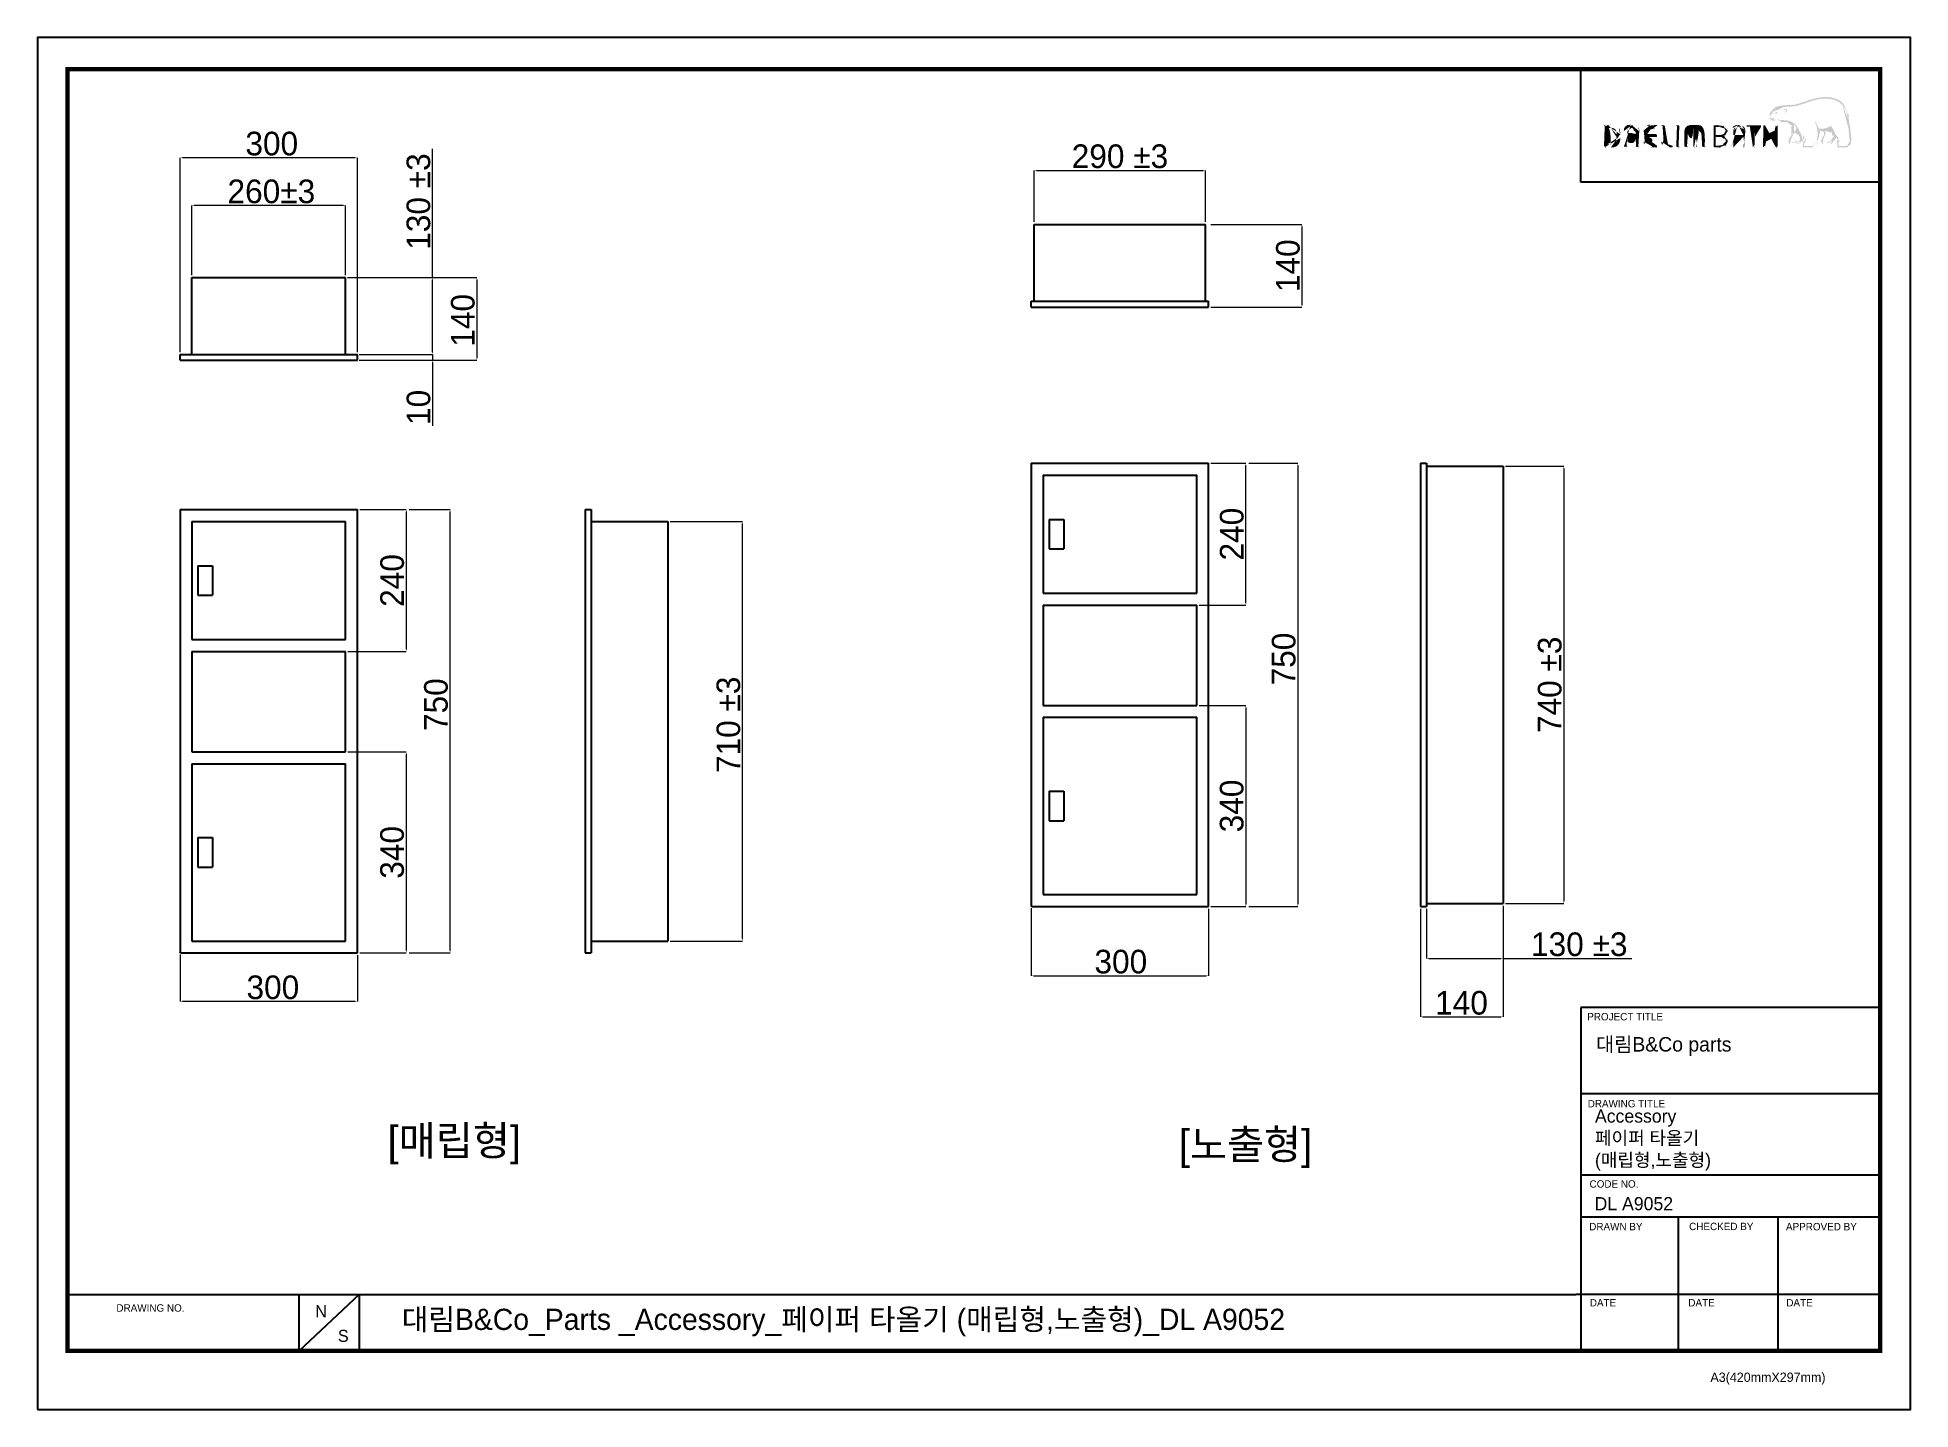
# Model space of a CAD drawing. Extents: x 16296660632 to 16296680635, y -37409619871 to -37409615679.
# Drawn here: x 16296677466 to 16296680635, y -37409618000 to -37409615679 of the extents above; entities outside this region: 1.
import ezdxf

# ---------------------------------------------------------------- set-up
doc = ezdxf.new("R2010")
doc.units = 0
doc.header["$LTSCALE"] = 10
doc.header["$MEASUREMENT"] = 0
doc.header["$PDMODE"] = 3
doc.header["$PDSIZE"] = -10
doc.layers.get('0').update_dxf_attribs({"linetype": 'CONTINUOUS'})
doc.layers.get('DEFPOINTS').update_dxf_attribs({"linetype": 'CONTINUOUS'})
doc.styles.add('Daelim Dimension', font='\x7f\x7f\x7f\x7f.TTF')
doc.dimstyles.new('DEFAULT', dxfattribs={"dimscale": 2, "dimtxt": 2, "dimasz": 2, "dimexe": 0, "dimexo": 2, "dimgap": 1, "dimtad": 1, "dimdec": 1, "dimzin": 9, "dimdsep": 46, "dimtxsty": 'Daelim Dimension', "dimcen": 0.5, "dimclrd": 252, "dimclre": 252, "dimclrt": 3, "dimadec": 1, "dimazin": 0, "dimtfac": 1, "dimtdec": 1, "dimtix": 1, "dimtmove": 0, "dimatfit": 3, "dimfxl": 0, "dimtolj": 1, "dimtzin": 1, "dimlwd": 9, "dimlwe": 9, "dimarcsym": 0})

msp = doc.modelspace()

# ---------------------------------------------------------------- texts
at = {"color": 5, "ltscale": 40, "style": 'Daelim Dimension'}
for s, height, p in [('PROJECT TITLE', 12.50389164, (16296680087.95363, -37409617341.643692)), ('DRAWING TITLE', 12.50389164, (16296680088.755301, -37409617488.807823)), ('CODE NO.', 12.5038916, (16296680091.890949, -37409617624.709717)), ('DRAWN BY', 12.5038916, (16296680091.40061, -37409617696.785141)), ('CHECKED BY', 12.5038916, (16296680260.341961, -37409617696.5634)), ('APPROVED BY', 12.50389164, (16296680424.188391, -37409617696.967323)), ('DRAWING NO.', 12.50389164, (16296677599.90584, -37409617834.518799)), ('DATE', 12.5038916, (16296680092.377239, -37409617825.658829)), ('DATE', 12.5038916, (16296680259.01232, -37409617825.658829)), ('DATE', 12.5038916, (16296680424.763371, -37409617825.658829)), ('A3(420mmX297mm)', 15.78126972, (16296680296.393801, -37409617953.391403))]:
    msp.add_text(s, height=height, dxfattribs=at).set_placement(p)
at = {"attachment_point": 1, "style": 'Daelim Dimension'}
for s, insert, char_height, width in [('대림B&Co parts', (16296680102.826389, -37409617369.882462), 24.51122305, 393.9508182), (' Accessory\\P 페이퍼 타올기 \\P (매립형,노출형)', (16296680092.77282, -37409617492.39209), 22.3229261, 386.04635402), ('DL A9052', (16296680100.444019, -37409617640.650391), 22.3229261, 375.67201967), ('N', (16296677936.170851, -37409617823.533707), 20.46231, 28.55737397), ('S', (16296677974.567101, -37409617865.24115), 20.46231, 28.55737397)]:
    msp.add_mtext(s, dxfattribs=dict(at, insert=insert, char_height=char_height, width=width))
at = {"ltscale": 0.5, "char_height": 50, "width": 295.30137253, "attachment_point": 1, "style": 'Daelim Dimension'}
for s, insert in [('[매립형]', (16296678058.75309, -37409617520.145798)), ('[노출형]', (16296679397.16065, -37409617526.473763))]:
    msp.add_mtext(s, dxfattribs=dict(at, insert=insert))
at = {"color": 2, "insert": (16296678082.57217, -37409617829.59066), "char_height": 35.8761312, "width": 1889.73511169, "attachment_point": 1, "style": 'Daelim Dimension'}
msp.add_mtext('대림B&Co_Parts _Accessory_페이퍼 타올기 (매립형,노출형)_DL A9052', dxfattribs=at)

# ---------------------------------------------------------------- blocks, each defined once
blk = doc.blocks.new('*D9')
at = {"color": 5, "lineweight": 9}
for p, q in [((16296679147.51013, -37409617151.877724), (16296679147.51013, -37409617266.308578)), ((16296679447.51013, -37409617152.877724), (16296679447.51013, -37409617266.308578)), ((16296679151.51013, -37409617266.308578), (16296679443.51013, -37409617266.308578))]:
    blk.add_line(p, q, dxfattribs=at)
at = {"color": 5}
for points in [[(16296679151.51013, -37409617265.641907), (16296679151.51013, -37409617266.975243), (16296679147.51013, -37409617266.308578)], [(16296679443.51013, -37409617265.641907), (16296679443.51013, -37409617266.975243), (16296679447.51013, -37409617266.308578)]]:
    blk.add_solid(points, dxfattribs=at)
at = {"layer": 'DEFPOINTS', "color": 0}
for p in [(16296679147.51013, -37409617147.877724), (16296679447.51013, -37409617148.877724), (16296679447.51013, -37409617266.308578)]:
    blk.add_point(p, dxfattribs=at)
at = {"color": 7, "insert": (16296679298.96773, -37409617242.505997), "char_height": 40, "attachment_point": 5, "style": 'Daelim Dimension'}
blk.add_mtext('\\A1;300', dxfattribs=at)
blk = doc.blocks.new('*D10')
at = {"color": 5, "lineweight": 9}
for p, q in [((16296679431.51013, -37409616808.87772), (16296679510.53246, -37409616808.87772)), ((16296679510.53246, -37409616812.87772), (16296679510.53246, -37409617144.87772)), ((16296679451.51013, -37409617148.87772), (16296679510.53246, -37409617148.87772))]:
    blk.add_line(p, q, dxfattribs=at)
at = {"color": 5}
for points in [[(16296679509.86579, -37409616812.87772), (16296679511.19913, -37409616812.87772), (16296679510.53246, -37409616808.87772)], [(16296679509.86579, -37409617144.87772), (16296679511.19913, -37409617144.87772), (16296679510.53246, -37409617148.87772)]]:
    blk.add_solid(points, dxfattribs=at)
at = {"layer": 'DEFPOINTS', "color": 0}
for p in [(16296679427.51013, -37409616808.87772), (16296679447.51013, -37409617148.87772), (16296679510.53246, -37409617148.87772)]:
    blk.add_point(p, dxfattribs=at)
at = {"color": 7, "insert": (16296679486.72989, -37409616978.87772), "char_height": 40, "attachment_point": 5, "rotation": 90, "style": 'Daelim Dimension'}
blk.add_mtext('\\A1;340', dxfattribs=at)
blk = doc.blocks.new('*D11')
at = {"color": 5, "lineweight": 9}
for p, q in [((16296679451.51013, -37409616398.87772), (16296679510.53246, -37409616398.87772)), ((16296679510.53246, -37409616634.87772), (16296679510.53246, -37409616402.87772)), ((16296679431.51013, -37409616638.87772), (16296679510.53246, -37409616638.87772))]:
    blk.add_line(p, q, dxfattribs=at)
at = {"color": 5}
for points in [[(16296679509.86579, -37409616402.87772), (16296679511.19913, -37409616402.87772), (16296679510.53246, -37409616398.87772)], [(16296679509.86579, -37409616634.87772), (16296679511.19913, -37409616634.87772), (16296679510.53246, -37409616638.87772)]]:
    blk.add_solid(points, dxfattribs=at)
at = {"layer": 'DEFPOINTS', "color": 0}
for p in [(16296679447.51013, -37409616398.87772), (16296679510.53246, -37409616398.87772), (16296679427.51013, -37409616638.87772)]:
    blk.add_point(p, dxfattribs=at)
at = {"color": 7, "insert": (16296679486.84434, -37409616518.87772), "char_height": 40, "attachment_point": 5, "rotation": 90, "style": 'Daelim Dimension'}
blk.add_mtext('\\A1;240', dxfattribs=at)
blk = doc.blocks.new('*D12')
at = {"color": 5, "lineweight": 9}
for p, q in [((16296679515.53246, -37409616398.87772), (16296679598.43773, -37409616398.87772)), ((16296679598.43773, -37409616402.87772), (16296679598.43773, -37409617144.87772)), ((16296679515.53246, -37409617148.87772), (16296679598.43773, -37409617148.87772))]:
    blk.add_line(p, q, dxfattribs=at)
at = {"color": 5}
for points in [[(16296679597.77106, -37409616402.87772), (16296679599.10439, -37409616402.87772), (16296679598.43773, -37409616398.87772)], [(16296679597.77106, -37409617144.87772), (16296679599.10439, -37409617144.87772), (16296679598.43773, -37409617148.87772)]]:
    blk.add_solid(points, dxfattribs=at)
at = {"layer": 'DEFPOINTS', "color": 0}
for p in [(16296679511.53246, -37409616398.87772), (16296679511.53246, -37409617148.87772), (16296679598.43773, -37409617148.87772)]:
    blk.add_point(p, dxfattribs=at)
at = {"color": 7, "insert": (16296679574.72099, -37409616730.23355), "char_height": 40, "attachment_point": 5, "rotation": 90, "style": 'Daelim Dimension'}
blk.add_mtext('\\A1;750', dxfattribs=at)
blk = doc.blocks.new('*D13')
at = {"color": 5, "lineweight": 9}
for p, q in [((16296679805.89622, -37409617152.87772), (16296679805.89622, -37409617335.80648)), ((16296679945.89622, -37409617152.87772), (16296679945.89622, -37409617335.80648)), ((16296679809.89622, -37409617335.80648), (16296679941.89622, -37409617335.80648))]:
    blk.add_line(p, q, dxfattribs=at)
at = {"color": 5}
for points in [[(16296679809.89622, -37409617335.13982), (16296679809.89622, -37409617336.47314), (16296679805.89622, -37409617335.80648)], [(16296679941.89622, -37409617335.13982), (16296679941.89622, -37409617336.47314), (16296679945.89622, -37409617335.80648)]]:
    blk.add_solid(points, dxfattribs=at)
at = {"layer": 'DEFPOINTS', "color": 0}
for p in [(16296679805.89622, -37409617148.87772), (16296679945.89622, -37409617148.87772), (16296679945.89622, -37409617335.80648)]:
    blk.add_point(p, dxfattribs=at)
at = {"color": 7, "insert": (16296679875.27911, -37409617312.17558), "char_height": 40, "attachment_point": 5, "style": 'Daelim Dimension'}
blk.add_mtext('\\A1;140', dxfattribs=at)
blk = doc.blocks.new('*D14')
at = {"color": 5, "lineweight": 9}
for p, q in [((16296679451.51014, -37409615994.75158), (16296679605.44993, -37409615994.75158)), ((16296679605.44993, -37409615998.75158), (16296679605.44993, -37409616130.75158)), ((16296679451.51014, -37409616134.75158), (16296679605.44993, -37409616134.75158))]:
    blk.add_line(p, q, dxfattribs=at)
at = {"color": 5}
for points in [[(16296679604.78327, -37409615998.75158), (16296679606.1166, -37409615998.75158), (16296679605.44993, -37409615994.75158)], [(16296679604.78327, -37409616130.75158), (16296679606.1166, -37409616130.75158), (16296679605.44993, -37409616134.75158)]]:
    blk.add_solid(points, dxfattribs=at)
at = {"layer": 'DEFPOINTS', "color": 0}
for p in [(16296679447.51014, -37409615994.75158), (16296679447.51014, -37409616134.75158), (16296679605.44993, -37409616134.75158)]:
    blk.add_point(p, dxfattribs=at)
at = {"color": 7, "insert": (16296679581.81904, -37409616064.75158), "char_height": 40, "attachment_point": 5, "rotation": 90, "style": 'Daelim Dimension'}
blk.add_mtext('\\A1;140', dxfattribs=at)
blk = doc.blocks.new('*D15')
at = {"color": 5, "lineweight": 9}
for p, q in [((16296679949.89622, -37409616403.87772), (16296680048.48715, -37409616403.87772)), ((16296680048.48715, -37409616407.87772), (16296680048.48715, -37409617139.87772)), ((16296679949.89622, -37409617143.87772), (16296680048.48715, -37409617143.87772))]:
    blk.add_line(p, q, dxfattribs=at)
at = {"color": 5}
for points in [[(16296680047.82049, -37409616407.87772), (16296680049.15382, -37409616407.87772), (16296680048.48715, -37409616403.87772)], [(16296680047.82049, -37409617139.87772), (16296680049.15382, -37409617139.87772), (16296680048.48715, -37409617143.87772)]]:
    blk.add_solid(points, dxfattribs=at)
at = {"layer": 'DEFPOINTS', "color": 0}
for p in [(16296679945.89622, -37409616403.87772), (16296679945.89622, -37409617143.87772), (16296680048.48715, -37409617143.87772)]:
    blk.add_point(p, dxfattribs=at)
at = {"color": 7, "insert": (16296680024.68459, -37409616773.87772), "char_height": 40, "attachment_point": 5, "rotation": 90, "style": 'Daelim Dimension'}
blk.add_mtext('\\A1;740 {\\H1x;%%P3}', dxfattribs=at)
blk = doc.blocks.new('*D16')
at = {"color": 5, "lineweight": 9}
for p, q in [((16296679152.510139, -37409615990.751579), (16296679152.510139, -37409615903.559349)), ((16296679156.510139, -37409615903.559349), (16296679438.510139, -37409615903.559349)), ((16296679442.510139, -37409615990.751579), (16296679442.510139, -37409615903.559349))]:
    blk.add_line(p, q, dxfattribs=at)
at = {"color": 5}
for points in [[(16296679156.510139, -37409615902.892677), (16296679156.510139, -37409615904.226013), (16296679152.510139, -37409615903.559349)], [(16296679438.510139, -37409615902.892677), (16296679438.510139, -37409615904.226013), (16296679442.510139, -37409615903.559349)]]:
    blk.add_solid(points, dxfattribs=at)
at = {"layer": 'DEFPOINTS', "color": 0}
for p in [(16296679442.510139, -37409615903.559349), (16296679152.510139, -37409615994.751579), (16296679442.510139, -37409615994.751579)]:
    blk.add_point(p, dxfattribs=at)
at = {"color": 7, "insert": (16296679297.510139, -37409615879.756767), "char_height": 40, "attachment_point": 5, "style": 'Daelim Dimension'}
blk.add_mtext('\\A1;290 {\\H1x;%%P3}', dxfattribs=at)
blk = doc.blocks.new('*D17')
at = {"color": 5, "lineweight": 9}
for p, q in [((16296679815.89622, -37409617152.87772), (16296679815.89622, -37409617236.89526)), ((16296679945.89622, -37409617147.87772), (16296679945.89622, -37409617236.89526)), ((16296679819.89622, -37409617236.89526), (16296679941.89622, -37409617236.89526)), ((16296679945.89622, -37409617236.89526), (16296680163.47766, -37409617236.89526))]:
    blk.add_line(p, q, dxfattribs=at)
at = {"color": 5}
for points in [[(16296679819.89622, -37409617236.22859), (16296679819.89622, -37409617237.56192), (16296679815.89622, -37409617236.89526)], [(16296679941.89622, -37409617236.22859), (16296679941.89622, -37409617237.56192), (16296679945.89622, -37409617236.89526)]]:
    blk.add_solid(points, dxfattribs=at)
at = {"layer": 'DEFPOINTS', "color": 0}
for p in [(16296679815.89622, -37409617148.87772), (16296679945.89622, -37409617143.87772), (16296679815.89622, -37409617236.89526)]:
    blk.add_point(p, dxfattribs=at)
at = {"color": 7, "insert": (16296680074.46765, -37409617213.09268), "char_height": 40, "attachment_point": 5, "style": 'Daelim Dimension'}
blk.add_mtext('\\A1;130 {\\H1x;%%P3}', dxfattribs=at)
blk = doc.blocks.new('*D18')
at = {"color": 5, "lineweight": 9}
for p, q in [((16296678011.62835, -37409616477.37979), (16296678090.2421, -37409616477.37979)), ((16296678090.2421, -37409616481.37979), (16296678090.2421, -37409616713.37979)), ((16296677991.62835, -37409616717.37979), (16296678090.2421, -37409616717.37979))]:
    blk.add_line(p, q, dxfattribs=at)
at = {"color": 5}
for points in [[(16296678089.57544, -37409616481.37979), (16296678090.90877, -37409616481.37979), (16296678090.2421, -37409616477.37979)], [(16296678089.57544, -37409616713.37979), (16296678090.90877, -37409616713.37979), (16296678090.2421, -37409616717.37979)]]:
    blk.add_solid(points, dxfattribs=at)
at = {"layer": 'DEFPOINTS', "color": 0}
for p in [(16296678007.62835, -37409616477.37979), (16296677987.62835, -37409616717.37979), (16296678090.2421, -37409616717.37979)]:
    blk.add_point(p, dxfattribs=at)
at = {"color": 7, "insert": (16296678066.55398, -37409616597.37979), "char_height": 40, "attachment_point": 5, "rotation": 90, "style": 'Daelim Dimension'}
blk.add_mtext('\\A1;240', dxfattribs=at)
blk = doc.blocks.new('*D19')
at = {"color": 5, "lineweight": 9}
for p, q in [((16296677991.62835, -37409616887.37979), (16296678090.2421, -37409616887.37979)), ((16296678090.2421, -37409616891.37979), (16296678090.2421, -37409617223.37979)), ((16296678011.62835, -37409617227.37979), (16296678090.2421, -37409617227.37979))]:
    blk.add_line(p, q, dxfattribs=at)
at = {"color": 5}
for points in [[(16296678089.57544, -37409616891.37979), (16296678090.90877, -37409616891.37979), (16296678090.2421, -37409616887.37979)], [(16296678089.57544, -37409617223.37979), (16296678090.90877, -37409617223.37979), (16296678090.2421, -37409617227.37979)]]:
    blk.add_solid(points, dxfattribs=at)
at = {"layer": 'DEFPOINTS', "color": 0}
for p in [(16296677987.62835, -37409616887.37979), (16296678007.62835, -37409617227.37979), (16296678090.2421, -37409617227.37979)]:
    blk.add_point(p, dxfattribs=at)
at = {"color": 7, "insert": (16296678066.43953, -37409617057.37979), "char_height": 40, "attachment_point": 5, "rotation": 90, "style": 'Daelim Dimension'}
blk.add_mtext('\\A1;340', dxfattribs=at)
blk = doc.blocks.new('*D20')
at = {"color": 5, "lineweight": 9}
for p, q in [((16296678095.2421, -37409616477.37979), (16296678164.34198, -37409616477.37979)), ((16296678164.34198, -37409617223.37979), (16296678164.34198, -37409616481.37979)), ((16296678095.2421, -37409617227.37979), (16296678164.34198, -37409617227.37979))]:
    blk.add_line(p, q, dxfattribs=at)
at = {"color": 5}
for points in [[(16296678163.67531, -37409616481.37979), (16296678165.00864, -37409616481.37979), (16296678164.34198, -37409616477.37979)], [(16296678163.67531, -37409617223.37979), (16296678165.00864, -37409617223.37979), (16296678164.34198, -37409617227.37979)]]:
    blk.add_solid(points, dxfattribs=at)
at = {"layer": 'DEFPOINTS', "color": 0}
for p in [(16296678091.2421, -37409616477.37979), (16296678164.34198, -37409616477.37979), (16296678091.2421, -37409617227.37979)]:
    blk.add_point(p, dxfattribs=at)
at = {"color": 7, "insert": (16296678140.62525, -37409616807.44951), "char_height": 40, "attachment_point": 5, "rotation": 90, "style": 'Daelim Dimension'}
blk.add_mtext('\\A1;750', dxfattribs=at)
blk = doc.blocks.new('*D21')
at = {"color": 5, "lineweight": 9}
for p, q in [((16296677707.628349, -37409617230.379791), (16296677707.628349, -37409617309.776123)), ((16296678007.628349, -37409617231.379791), (16296678007.628349, -37409617309.776123)), ((16296678003.628349, -37409617309.776123), (16296677711.628349, -37409617309.776123))]:
    blk.add_line(p, q, dxfattribs=at)
at = {"color": 5}
for points in [[(16296677711.628349, -37409617309.109459), (16296677711.628349, -37409617310.442787), (16296677707.628349, -37409617309.776123)], [(16296678003.628349, -37409617309.109459), (16296678003.628349, -37409617310.442787), (16296678007.628349, -37409617309.776123)]]:
    blk.add_solid(points, dxfattribs=at)
at = {"layer": 'DEFPOINTS', "color": 0}
for p in [(16296677707.628349, -37409617226.379791), (16296678007.628349, -37409617227.379791), (16296677707.628349, -37409617309.776123)]:
    blk.add_point(p, dxfattribs=at)
at = {"color": 7, "insert": (16296677864.566339, -37409617285.973549), "char_height": 40, "attachment_point": 5, "style": 'Daelim Dimension'}
blk.add_mtext('\\A1;300', dxfattribs=at)
blk = doc.blocks.new('*D22')
at = {"color": 5, "lineweight": 9}
for p, q in [((16296678536.86942, -37409616497.37979), (16296678659.15659, -37409616497.37979)), ((16296678659.15659, -37409617203.37979), (16296678659.15659, -37409616501.37979)), ((16296678536.86942, -37409617207.37979), (16296678659.15659, -37409617207.37979))]:
    blk.add_line(p, q, dxfattribs=at)
at = {"color": 5}
for points in [[(16296678658.48992, -37409616501.37979), (16296678659.82325, -37409616501.37979), (16296678659.15659, -37409616497.37979)], [(16296678658.48992, -37409617203.37979), (16296678659.82325, -37409617203.37979), (16296678659.15659, -37409617207.37979)]]:
    blk.add_solid(points, dxfattribs=at)
at = {"layer": 'DEFPOINTS', "color": 0}
for p in [(16296678532.86942, -37409616497.37979), (16296678659.15659, -37409616497.37979), (16296678532.86942, -37409617207.37979)]:
    blk.add_point(p, dxfattribs=at)
at = {"color": 7, "insert": (16296678635.35402, -37409616841.54547), "char_height": 40, "attachment_point": 5, "rotation": 90, "style": 'Daelim Dimension'}
blk.add_mtext('\\A1;710{\\H1x; %%P3}', dxfattribs=at)
blk = doc.blocks.new('*D23')
at = {"color": 5, "lineweight": 9}
for p, q in [((16296678010.628349, -37409616214.753647), (16296678134.787991, -37409616214.753647)), ((16296678134.787991, -37409616210.753647), (16296678134.787991, -37409616206.753647)), ((16296678134.787991, -37409616214.753647), (16296678134.787991, -37409616224.753647)), ((16296678010.628349, -37409616224.753647), (16296678134.787991, -37409616224.753647)), ((16296678134.787991, -37409616228.753647), (16296678134.787991, -37409616335.50943))]:
    blk.add_line(p, q, dxfattribs=at)
at = {"color": 5}
for points in [[(16296678134.12133, -37409616210.753647), (16296678135.45466, -37409616210.753647), (16296678134.787991, -37409616214.753647)], [(16296678134.12133, -37409616228.753647), (16296678135.45466, -37409616228.753647), (16296678134.787991, -37409616224.753647)]]:
    blk.add_solid(points, dxfattribs=at)
at = {"layer": 'DEFPOINTS', "color": 0}
for p in [(16296678006.628349, -37409616214.753647), (16296678134.787991, -37409616214.753647), (16296678006.628349, -37409616224.753647)]:
    blk.add_point(p, dxfattribs=at)
at = {"color": 7, "insert": (16296678111.157101, -37409616304.467941), "char_height": 40, "attachment_point": 5, "rotation": 90, "style": 'Daelim Dimension'}
blk.add_mtext('\\A1;10', dxfattribs=at)
blk = doc.blocks.new('*D24')
at = {"color": 5, "lineweight": 9}
for p, q in [((16296678134.8, -37409616084.8), (16296678134.8, -37409615867.2)), ((16296677990.6, -37409616084.8), (16296678134.8, -37409616084.8)), ((16296678134.8, -37409616210.8), (16296678134.8, -37409616088.8)), ((16296678010.6, -37409616214.8), (16296678134.8, -37409616214.8))]:
    blk.add_line(p, q, dxfattribs=at)
at = {"color": 5}
for points in [[(16296678134.1, -37409616088.8), (16296678135.4, -37409616088.8), (16296678134.8, -37409616084.8)], [(16296678134.1, -37409616210.8), (16296678135.4, -37409616210.8), (16296678134.8, -37409616214.8)]]:
    blk.add_solid(points, dxfattribs=at)
at = {"layer": 'DEFPOINTS', "color": 0}
for p in [(16296677986.6, -37409616084.8), (16296678134.8, -37409616084.8), (16296678006.6, -37409616214.8)]:
    blk.add_point(p, dxfattribs=at)
at = {"color": 7, "insert": (16296678111, -37409615956.2), "char_height": 40, "attachment_point": 5, "rotation": 90, "style": 'Daelim Dimension'}
blk.add_mtext('\\A1;130{\\H1x; %%P3}', dxfattribs=at)
blk = doc.blocks.new('*D25')
at = {"color": 5, "lineweight": 9}
for p, q in [((16296678039.06109, -37409616084.753647), (16296678209.721319, -37409616084.753647)), ((16296678209.721319, -37409616088.753647), (16296678209.721319, -37409616220.753647)), ((16296678039.06109, -37409616224.753647), (16296678209.721319, -37409616224.753647))]:
    blk.add_line(p, q, dxfattribs=at)
at = {"color": 5}
for points in [[(16296678209.054649, -37409616088.753647), (16296678210.38798, -37409616088.753647), (16296678209.721319, -37409616084.753647)], [(16296678209.054649, -37409616220.753647), (16296678210.38798, -37409616220.753647), (16296678209.721319, -37409616224.753647)]]:
    blk.add_solid(points, dxfattribs=at)
at = {"layer": 'DEFPOINTS', "color": 0}
for p in [(16296678035.06109, -37409616084.753647), (16296678035.06109, -37409616224.753647), (16296678209.721319, -37409616224.753647)]:
    blk.add_point(p, dxfattribs=at)
at = {"color": 7, "insert": (16296678186.09042, -37409616157.159492), "char_height": 40, "attachment_point": 5, "rotation": 90, "style": 'Daelim Dimension'}
blk.add_mtext('\\A1;140', dxfattribs=at)
blk = doc.blocks.new('*D26')
at = {"color": 5, "lineweight": 9}
for p, q in [((16296677727.628349, -37409616080.753647), (16296677727.628349, -37409615963.011658)), ((16296677983.628349, -37409615963.011658), (16296677731.628349, -37409615963.011658)), ((16296677987.628349, -37409616080.753647), (16296677987.628349, -37409615963.011658))]:
    blk.add_line(p, q, dxfattribs=at)
at = {"color": 5}
for points in [[(16296677731.628349, -37409615962.344994), (16296677731.628349, -37409615963.678322), (16296677727.628349, -37409615963.011658)], [(16296677983.628349, -37409615962.344994), (16296677983.628349, -37409615963.678322), (16296677987.628349, -37409615963.011658)]]:
    blk.add_solid(points, dxfattribs=at)
at = {"layer": 'DEFPOINTS', "color": 0}
for p in [(16296677727.628349, -37409615963.011658), (16296677727.628349, -37409616084.753647), (16296677987.628349, -37409616084.753647)]:
    blk.add_point(p, dxfattribs=at)
at = {"color": 7, "insert": (16296677861.98205, -37409615939.209084), "char_height": 40, "attachment_point": 5, "style": 'Daelim Dimension'}
blk.add_mtext('\\A1;260{\\H1x;%%P3}', dxfattribs=at)
blk = doc.blocks.new('*D27')
at = {"color": 5, "lineweight": 9}
for p, q in [((16296677707.6, -37409616210.8), (16296677707.6, -37409615882.1)), ((16296678003.6, -37409615882.1), (16296677711.6, -37409615882.1)), ((16296678007.6, -37409616210.8), (16296678007.6, -37409615882.1))]:
    blk.add_line(p, q, dxfattribs=at)
at = {"color": 5}
for points in [[(16296677711.6, -37409615881.5), (16296677711.6, -37409615882.8), (16296677707.6, -37409615882.1)], [(16296678003.6, -37409615881.5), (16296678003.6, -37409615882.8), (16296678007.6, -37409615882.1)]]:
    blk.add_solid(points, dxfattribs=at)
at = {"layer": 'DEFPOINTS', "color": 0}
for p in [(16296677707.6, -37409615882.1), (16296677707.6, -37409616214.8), (16296678007.6, -37409616214.8)]:
    blk.add_point(p, dxfattribs=at)
at = {"color": 7, "insert": (16296677862.7, -37409615858.3), "char_height": 40, "attachment_point": 5, "style": 'Daelim Dimension'}
blk.add_mtext('\\A1;300', dxfattribs=at)

# ---------------------------------------------------------------- dimensions: what is measured, and where the dimension line sits
for base, p1, p2, picture, middle in [((16296677707.628349, -37409615882.130882), (16296678007.628349, -37409616214.753647), (16296677707.628349, -37409616214.753647), '*D27', (16296677862.65103, -37409615882.130882)), ((16296679447.51013, -37409617266.308578), (16296679147.51013, -37409617147.877724), (16296679447.51013, -37409617148.877724), '*D9', (16296679298.96773, -37409617266.308578)), ((16296679945.896219, -37409617335.80648), (16296679805.896219, -37409617148.877724), (16296679945.896219, -37409617148.877724), '*D13', (16296679875.27911, -37409617335.80648)), ((16296677707.628349, -37409617309.776123), (16296678007.628349, -37409617227.379791), (16296677707.628349, -37409617226.379791), '*D21', (16296677864.566339, -37409617309.776123))]:
    dim = msp.add_linear_dim(base=base, p1=p1, p2=p2, dimstyle='DEFAULT', override={"dimtxt": 20, "dimclrd": 5, "dimclre": 5, "dimclrt": 7})
    dim.commit()
    dim.dimension.update_dxf_attribs({"geometry": picture, "text_midpoint": middle, "dimtype": 160})
dim = msp.add_linear_dim(base=(16296679442.510139, -37409615903.559349), p1=(16296679152.510139, -37409615994.751579), p2=(16296679442.510139, -37409615994.751579), text='<> {\\H1x;%%P3}', dimstyle='DEFAULT', override={"dimtxt": 20, "dimclrd": 5, "dimclre": 5, "dimclrt": 7})
dim.commit()
dim.dimension.update_dxf_attribs({"geometry": '*D16', "text_midpoint": (16296679297.510139, -37409615879.756767)})
for base, p1, p2, picture, middle in [((16296678134.759859, -37409616084.753647), (16296678006.628349, -37409616214.753647), (16296677986.628349, -37409616084.753647), '*D24', (16296678134.759859, -37409615956.182228)), ((16296678659.15659, -37409616497.379791), (16296678532.869419, -37409617207.379791), (16296678532.869419, -37409616497.379791), '*D22', (16296678659.15659, -37409616841.545471))]:
    dim = msp.add_linear_dim(base=base, p1=p1, p2=p2, angle=90, text='<>{\\H1x; %%P3}', dimstyle='DEFAULT', override={"dimtxt": 20, "dimclrd": 5, "dimclre": 5, "dimclrt": 7})
    dim.commit()
    dim.dimension.update_dxf_attribs({"geometry": picture, "text_midpoint": middle, "dimtype": 160})
for base, p1, p2, text, picture, middle in [((16296677727.628349, -37409615963.011658), (16296677987.628349, -37409616084.753647), (16296677727.628349, -37409616084.753647), '<>{\\H1x;%%P3}', '*D26', (16296677861.98205, -37409615963.011658)), ((16296679815.896219, -37409617236.895264), (16296679945.896219, -37409617143.877724), (16296679815.896219, -37409617148.877724), '<> {\\H1x;%%P3}', '*D17', (16296680074.467649, -37409617236.895264))]:
    dim = msp.add_linear_dim(base=base, p1=p1, p2=p2, text=text, dimstyle='DEFAULT', override={"dimtxt": 20, "dimclrd": 5, "dimclre": 5, "dimclrt": 7})
    dim.commit()
    dim.dimension.update_dxf_attribs({"geometry": picture, "text_midpoint": middle, "dimtype": 160})
for base, p1, p2, picture, middle in [((16296679605.44993, -37409616134.751579), (16296679447.510139, -37409615994.751579), (16296679447.510139, -37409616134.751579), '*D14', (16296679581.81904, -37409616064.751579)), ((16296679510.532459, -37409616398.877724), (16296679427.51013, -37409616638.877724), (16296679447.51013, -37409616398.877724), '*D11', (16296679486.844339, -37409616518.877724)), ((16296678090.2421, -37409616717.379791), (16296678007.628349, -37409616477.379791), (16296677987.628349, -37409616717.379791), '*D18', (16296678066.55398, -37409616597.379791)), ((16296679510.532459, -37409617148.877724), (16296679427.51013, -37409616808.877724), (16296679447.51013, -37409617148.877724), '*D10', (16296679486.729891, -37409616978.877724)), ((16296678090.2421, -37409617227.379791), (16296677987.628349, -37409616887.379791), (16296678007.628349, -37409617227.379791), '*D19', (16296678066.439529, -37409617057.379791))]:
    dim = msp.add_linear_dim(base=base, p1=p1, p2=p2, angle=90, dimstyle='DEFAULT', override={"dimtxt": 20, "dimclrd": 5, "dimclre": 5, "dimclrt": 7})
    dim.commit()
    dim.dimension.update_dxf_attribs({"geometry": picture, "text_midpoint": middle})
for base, p1, p2, picture, middle in [((16296678209.721319, -37409616224.753647), (16296678035.06109, -37409616084.753647), (16296678035.06109, -37409616224.753647), '*D25', (16296678209.721319, -37409616157.159492)), ((16296678134.787991, -37409616214.753647), (16296678006.628349, -37409616224.753647), (16296678006.628349, -37409616214.753647), '*D23', (16296678134.788, -37409616304.467941)), ((16296679598.437731, -37409617148.877724), (16296679511.532459, -37409616398.877724), (16296679511.532459, -37409617148.877724), '*D12', (16296679598.437731, -37409616730.233551)), ((16296678164.34198, -37409616477.379791), (16296678091.2421, -37409617227.379791), (16296678091.2421, -37409616477.379791), '*D20', (16296678164.34198, -37409616807.449509))]:
    dim = msp.add_linear_dim(base=base, p1=p1, p2=p2, angle=90, dimstyle='DEFAULT', override={"dimtxt": 20, "dimclrd": 5, "dimclre": 5, "dimclrt": 7})
    dim.commit()
    dim.dimension.update_dxf_attribs({"geometry": picture, "text_midpoint": middle, "dimtype": 160})
dim = msp.add_linear_dim(base=(16296680048.48715, -37409617143.877724), p1=(16296679945.896219, -37409616403.877724), p2=(16296679945.896219, -37409617143.877724), angle=90, text='<> {\\H1x;%%P3}', dimstyle='DEFAULT', override={"dimtxt": 20, "dimclrd": 5, "dimclre": 5, "dimclrt": 7})
dim.commit()
dim.dimension.update_dxf_attribs({"geometry": '*D15', "text_midpoint": (16296680024.684589, -37409616773.877724)})

# ---------------------------------------------------------------- hatches: boundary and pattern name
h = msp.add_hatch(color=5)
edge = h.paths.add_edge_path()
edge.add_spline(control_points=[(16296680521.73308, -37409615791.12146), (16296680510.35463, -37409615778.362984), (16296680492.63558, -37409615778.232582), (16296680479.7516, -37409615780.355873)], knot_values=[4, 4, 4, 4, 5, 5, 5, 5], degree=3, periodic=0)
edge.add_spline(control_points=[(16296680479.7516, -37409615780.355873), (16296680471.91503, -37409615781.653931), (16296680464.319719, -37409615784.250038), (16296680456.994711, -37409615786.73027)], knot_values=[5, 5, 5, 5, 6, 6, 6, 6], degree=3, periodic=0)
edge.add_spline(control_points=[(16296680456.994711, -37409615786.73027), (16296680450.904961, -37409615788.824402), (16296680444.55467, -37409615790.991127), (16296680438.213989, -37409615792.371231)], knot_values=[6, 6, 6, 6, 7, 7, 7, 7], degree=3, periodic=0)
edge.add_spline(control_points=[(16296680438.213989, -37409615792.371231), (16296680433.822861, -37409615793.297707), (16296680428.273569, -37409615793.321716), (16296680423.39982, -37409615793.345993)], knot_values=[7, 7, 7, 7, 8, 8, 8, 8], degree=3, periodic=0)
edge.add_spline(control_points=[(16296680423.39982, -37409615793.345993), (16296680423.399759, -37409615793.345993), (16296680418.738449, -37409615793.423157), (16296680418.738449, -37409615793.423157)], knot_values=[8.00001, 8.00001, 8.00001, 8.00001, 9, 9, 9, 9], degree=3, periodic=0)
edge.add_spline(control_points=[(16296680418.738449, -37409615793.423157), (16296680409.570089, -37409615793.645279), (16296680403.29698, -37409615796.815468), (16296680400.17971, -37409615802.842407)], knot_values=[9, 9, 9, 9, 10, 10, 10, 10], degree=3, periodic=0)
edge.add_spline(control_points=[(16296680400.17971, -37409615802.842407), (16296680400.17971, -37409615802.842407), (16296680400.025339, -37409615803.107826), (16296680400.025339, -37409615803.107826)], knot_values=[10.00001, 10.00001, 10.00001, 10.00001, 11, 11, 11, 11], degree=3, periodic=0)
edge.add_spline(control_points=[(16296680400.025339, -37409615803.107826), (16296680399.51384, -37409615803.981293), (16296680398.83827, -37409615804.743607), (16296680398.037251, -37409615805.486832)], knot_values=[11, 11, 11, 11, 12, 12, 12, 12], degree=3, periodic=0)
edge.add_spline(control_points=[(16296680398.037251, -37409615805.486832), (16296680397.197611, -37409615806.316788), (16296680396.33864, -37409615807.166031), (16296680395.740299, -37409615808.251793)], knot_values=[12, 12, 12, 12, 13, 13, 13, 13], degree=3, periodic=0)
edge.add_spline(control_points=[(16296680395.740299, -37409615808.251793), (16296680394.553249, -37409615810.312241), (16296680394.44709, -37409615812.401657), (16296680395.441139, -37409615814.307861)], knot_values=[13, 13, 13, 13, 14, 14, 14, 14], degree=3, periodic=0)
edge.add_spline(control_points=[(16296680395.441139, -37409615814.307861), (16296680397.409969, -37409615817.994492), (16296680402.94953, -37409615819.963127), (16296680406.25979, -37409615820.209351), (16296680406.25979, -37409615820.209351), (16296680411.19146, -37409615820.508438), (16296680411.19146, -37409615820.508438)], knot_values=[14, 14, 14, 14, 15, 15, 15, 16, 16, 16, 16], degree=3, periodic=0)
edge.add_spline(control_points=[(16296680411.19146, -37409615820.508438), (16296680416.422279, -37409615820.822182), (16296680422.955879, -37409615821.193642), (16296680426.82592, -37409615821.888588)], knot_values=[16, 16, 16, 16, 17, 17, 17, 17], degree=3, periodic=0)
edge.add_spline(control_points=[(16296680426.82592, -37409615821.888588), (16296680429.286909, -37409615822.327637), (16296680431.65139, -37409615823.089996), (16296680433.851789, -37409615824.088882)], knot_values=[17, 17, 17, 17, 18, 18, 18, 18], degree=3, periodic=0)
edge.add_spline(control_points=[(16296680433.851789, -37409615824.088882), (16296680433.967609, -37409615824.330368), (16296680435.917101, -37409615831.491249), (16296680435.502119, -37409615839.390541)], knot_values=[18, 18, 18, 18, 19, 19, 19, 19], degree=3, periodic=0)
edge.add_spline(control_points=[(16296680435.502119, -37409615839.390541), (16296680435.17396, -37409615846.594917), (16296680431.97953, -37409615849.0896), (16296680429.730881, -37409615850.928284)], knot_values=[19, 19, 19, 19, 20, 20, 20, 20], degree=3, periodic=0)
edge.add_spline(control_points=[(16296680429.730881, -37409615850.928284), (16296680429.70192, -37409615850.96196), (16296680427.48217, -37409615852.679871), (16296680427.337379, -37409615854.822403)], knot_values=[20, 20, 20, 20, 21, 21, 21, 21], degree=3, periodic=0)
edge.add_spline(control_points=[(16296680427.337379, -37409615854.822403), (16296680427.221621, -37409615855.970863), (16296680427.53043, -37409615857.013107), (16296680428.2253, -37409615857.732178)], knot_values=[21, 21, 21, 21, 22, 22, 22, 22], degree=3, periodic=0)
edge.add_spline(control_points=[(16296680428.2253, -37409615857.732178), (16296680428.98774, -37409615858.566887), (16296680430.11689, -37409615858.957748), (16296680431.60313, -37409615858.957748), (16296680431.60313, -37409615858.957748), (16296680441.54356, -37409615858.957748), (16296680441.54356, -37409615858.957748)], knot_values=[22, 22, 22, 22, 23, 23, 23, 24, 24, 24, 24], degree=3, periodic=0)
edge.add_spline(control_points=[(16296680441.54356, -37409615858.957748), (16296680449.69861, -37409615858.957748), (16296680453.153641, -37409615849.437134), (16296680454.0126, -37409615842.787643)], knot_values=[24, 24, 24, 24, 25, 25, 25, 25], degree=3, periodic=0)
edge.add_spline(control_points=[(16296680454.0126, -37409615842.787643), (16296680456.425301, -37409615847.550537), (16296680456.36738, -37409615852.930771), (16296680453.30806, -37409615856.337563)], knot_values=[25, 25, 25, 25, 26, 26, 26, 26], degree=3, periodic=0)
edge.add_spline(control_points=[(16296680453.30806, -37409615856.337563), (16296680453.30801, -37409615856.337563), (16296680450.65407, -37409615858.798576), (16296680450.95326, -37409615861.158081)], knot_values=[26.00001, 26.00001, 26.00001, 26.00001, 27, 27, 27, 27], degree=3, periodic=0)
edge.add_spline(control_points=[(16296680450.95326, -37409615861.158081), (16296680451.204149, -37409615863.648193), (16296680453.26948, -37409615864.637306), (16296680454.93907, -37409615864.637306), (16296680454.93907, -37409615864.637306), (16296680469.116261, -37409615864.637306), (16296680469.116261, -37409615864.637306)], knot_values=[27, 27, 27, 27, 28, 28, 28, 29, 29, 29, 29], degree=3, periodic=0)
edge.add_spline(control_points=[(16296680469.116261, -37409615864.637306), (16296680471.615841, -37409615864.637306), (16296680473.60392, -37409615863.498459), (16296680474.9261, -37409615861.331848)], knot_values=[29, 29, 29, 29, 30, 30, 30, 30], degree=3, periodic=0)
edge.add_spline(control_points=[(16296680474.9261, -37409615861.331848), (16296680480.716709, -37409615851.801712), (16296680481.00618, -37409615842.406433), (16296680479.7516, -37409615835.095787)], knot_values=[30, 30, 30, 30, 31, 31, 31, 31], degree=3, periodic=0)
edge.add_spline(control_points=[(16296680479.7516, -37409615835.095787), (16296680481.46949, -37409615835.443253), (16296680484.36471, -37409615835.973999), (16296680487.88728, -37409615836.355293)], knot_values=[31, 31, 31, 31, 32, 32, 32, 32], degree=3, periodic=0)
edge.add_spline(control_points=[(16296680487.88728, -37409615836.355293), (16296680488.10927, -37409615837.363823), (16296680488.50499, -37409615839.578781), (16296680488.50499, -37409615839.578781)], knot_values=[32, 32, 32, 32, 33, 33, 33, 33], degree=3, periodic=0)
edge.add_spline(control_points=[(16296680488.50499, -37409615839.578781), (16296680488.58213, -37409615840.432823), (16296680488.58213, -37409615841.190491), (16296680488.58213, -37409615841.904701)], knot_values=[33, 33, 33, 33, 34, 34, 34, 34], degree=3, periodic=0)
edge.add_spline(control_points=[(16296680488.58213, -37409615841.904701), (16296680488.58213, -37409615847.400803), (16296680486.150101, -37409615849.774857), (16296680484.779711, -37409615851.116409)], knot_values=[34, 34, 34, 34, 35, 35, 35, 35], degree=3, periodic=0)
edge.add_spline(control_points=[(16296680484.779711, -37409615851.116409), (16296680484.7314, -37409615851.125961), (16296680482.878441, -37409615853.012772), (16296680482.666149, -37409615854.600403)], knot_values=[35, 35, 35, 35, 36, 36, 36, 36], degree=3, periodic=0)
edge.add_spline(control_points=[(16296680482.666149, -37409615854.600403), (16296680482.666149, -37409615854.600403), (16296680482.270519, -37409615856.245911), (16296680483.68918, -37409615857.693443)], knot_values=[36.00001, 36.00001, 36.00001, 36.00001, 37, 37, 37, 37], degree=3, periodic=0)
edge.add_spline(control_points=[(16296680483.68918, -37409615857.693443), (16296680484.48049, -37409615858.51857), (16296680485.744801, -37409615858.957748), (16296680487.414379, -37409615858.957748), (16296680487.414379, -37409615858.957748), (16296680498.406839, -37409615858.957748), (16296680498.406839, -37409615858.957748)], knot_values=[37, 37, 37, 37, 38, 38, 38, 39, 39, 39, 39], degree=3, periodic=0)
edge.add_spline(control_points=[(16296680498.406839, -37409615858.957748), (16296680505.442301, -37409615858.957748), (16296680507.60409, -37409615850.267014), (16296680508.29899, -37409615845.798576)], knot_values=[39, 39, 39, 39, 40, 40, 40, 40], degree=3, periodic=0)
edge.add_spline(control_points=[(16296680508.29899, -37409615845.798576), (16296680509.563259, -37409615847.386292), (16296680510.98196, -37409615849.287407), (16296680511.84087, -37409615851.116409)], knot_values=[40, 40, 40, 40, 41, 41, 41, 41], degree=3, periodic=0)
edge.add_spline(control_points=[(16296680511.84087, -37409615851.116409), (16296680512.419941, -37409615852.351501), (16296680512.516439, -37409615853.731796), (16296680512.072531, -37409615855.029892)], knot_values=[41, 41, 41, 41, 42, 42, 42, 42], degree=3, periodic=0)
edge.add_spline(control_points=[(16296680512.072531, -37409615855.029892), (16296680511.35833, -37409615857.360443), (16296680508.40514, -37409615859.03019), (16296680509.01321, -37409615861.828941)], knot_values=[42, 42, 42, 42, 43, 43, 43, 43], degree=3, periodic=0)
edge.add_spline(control_points=[(16296680509.01321, -37409615861.828941), (16296680509.524679, -37409615863.985924), (16296680511.32937, -37409615864.637306), (16296680513.201651, -37409615864.637306), (16296680513.201651, -37409615864.637306), (16296680527.311319, -37409615864.637306), (16296680527.311319, -37409615864.637306)], knot_values=[43, 43, 43, 43, 44, 44, 44, 45, 45, 45, 45], degree=3, periodic=0)
edge.add_spline(control_points=[(16296680527.311319, -37409615864.637306), (16296680527.427151, -37409615864.637306), (16296680530.254801, -37409615864.671097), (16296680532.513149, -37409615862.258362)], knot_values=[45, 45, 45, 45, 46, 46, 46, 46], degree=3, periodic=0)
edge.add_spline(control_points=[(16296680532.513149, -37409615862.258362), (16296680534.636339, -37409615859.975952), (16296680535.447029, -37409615856.583656), (16296680534.96447, -37409615851.854652)], knot_values=[46, 46, 46, 46, 47, 47, 47, 47], degree=3, periodic=0)
edge.add_spline(control_points=[(16296680534.96447, -37409615851.854652), (16296680534.96447, -37409615851.854652), (16296680532.83165, -37409615833.387558), (16296680532.83165, -37409615833.387558)], knot_values=[0, 0, 0, 0, 1, 1, 1, 1], degree=3, periodic=0)
edge.add_spline(control_points=[(16296680532.83165, -37409615833.387558), (16296680532.04991, -37409615828.026573), (16296680531.924459, -37409615825.140877), (16296680531.78932, -37409615822.293839), (16296680531.78932, -37409615822.293839), (16296680531.27784, -37409615815.00737), (16296680531.27784, -37409615815.00737)], knot_values=[1, 1, 1, 1, 2, 2, 2, 3, 3, 3, 3], degree=3, periodic=0)
edge.add_spline(control_points=[(16296680531.27784, -37409615815.00737), (16296680530.206551, -37409615805.057419), (16296680526.973499, -37409615797.013351), (16296680521.73308, -37409615791.12146)], knot_values=[3, 3, 3, 3, 4, 4, 4, 4], degree=3, periodic=0)
edge = h.paths.add_edge_path(flags=16)
edge.add_spline(control_points=[(16296680438.79311, -37409615795.001099), (16296680445.317101, -37409615793.596916), (16296680451.715639, -37409615791.406021), (16296680457.882601, -37409615789.302368)], knot_values=[31, 31, 31, 31, 32, 32, 32, 32], degree=3, periodic=0)
edge.add_spline(control_points=[(16296680457.882601, -37409615789.302368), (16296680465.08217, -37409615786.831627), (16296680472.57126, -37409615784.283752), (16296680480.21483, -37409615783.000107)], knot_values=[32, 32, 32, 32, 33, 33, 33, 33], degree=3, periodic=0)
edge.add_spline(control_points=[(16296680480.21483, -37409615783.000107), (16296680492.423201, -37409615780.992661), (16296680509.15794, -37409615781.108543), (16296680519.66777, -37409615792.91642)], knot_values=[33, 33, 33, 33, 34, 34, 34, 34], degree=3, periodic=0)
edge.add_spline(control_points=[(16296680519.66777, -37409615792.91642), (16296680524.54151, -37409615798.383728), (16296680527.552561, -37409615805.921097), (16296680528.565941, -37409615815.292297), (16296680528.565941, -37409615815.292297), (16296680529.077419, -37409615822.424133), (16296680529.077419, -37409615822.424133)], knot_values=[34, 34, 34, 34, 35, 35, 35, 36, 36, 36, 36], degree=3, periodic=0)
edge.add_spline(control_points=[(16296680529.077419, -37409615822.424133), (16296680529.212509, -37409615825.304932), (16296680529.37661, -37409615828.282227), (16296680530.13905, -37409615833.749771), (16296680530.13905, -37409615833.749771), (16296680532.252541, -37409615852.158691), (16296680532.252541, -37409615852.158691)], knot_values=[36, 36, 36, 36, 37, 37, 37, 38, 38, 38, 38], degree=3, periodic=0)
edge.add_spline(control_points=[(16296680532.252541, -37409615852.158691), (16296680532.619301, -37409615855.980453), (16296680532.020969, -37409615858.716537), (16296680530.5637, -37409615860.37162)], knot_values=[38, 38, 38, 38, 39, 39, 39, 39], degree=3, periodic=0)
edge.add_spline(control_points=[(16296680530.5637, -37409615860.37162), (16296680529.17396, -37409615861.925346), (16296680527.427151, -37409615861.944748), (16296680527.311319, -37409615861.944748), (16296680527.311319, -37409615861.944748), (16296680513.442909, -37409615861.944748), (16296680513.442909, -37409615861.944748)], knot_values=[0, 0, 0, 0, 1, 1, 1, 2, 2, 2, 2], degree=3, periodic=0)
edge.add_spline(control_points=[(16296680513.442909, -37409615861.944748), (16296680512.58399, -37409615861.944748), (16296680511.92774, -37409615861.577957), (16296680511.92774, -37409615860.5839)], knot_values=[2, 2, 2, 2, 3, 3, 3, 3], degree=3, periodic=0)
edge.add_spline(control_points=[(16296680511.92774, -37409615860.5839), (16296680511.92774, -37409615859.131393), (16296680513.78072, -37409615857.939659), (16296680514.48527, -37409615856.072021)], knot_values=[3, 3, 3, 3, 4, 4, 4, 4], degree=3, periodic=0)
edge.add_spline(control_points=[(16296680514.48527, -37409615856.072021), (16296680515.26696, -37409615854.06958), (16296680515.180099, -37409615851.888367), (16296680514.292219, -37409615849.948647)], knot_values=[4, 4, 4, 4, 5, 5, 5, 5], degree=3, periodic=0)
edge.add_spline(control_points=[(16296680514.292219, -37409615849.948647), (16296680512.632271, -37409615846.469482), (16296680510.171249, -37409615843.714073), (16296680507.806761, -37409615841.050453)], knot_values=[5, 5, 5, 5, 6, 6, 6, 6], degree=3, periodic=0)
edge.add_spline(control_points=[(16296680507.806761, -37409615841.050453), (16296680504.42897, -37409615837.272171), (16296680500.829201, -37409615833.643333), (16296680500.59757, -37409615828.446373)], knot_values=[6, 6, 6, 6, 7, 7, 7, 7], degree=3, periodic=0)
edge.add_spline(control_points=[(16296680500.59757, -37409615828.446373), (16296680500.529989, -37409615827.703346), (16296680500.211531, -37409615826.974487), (16296680499.44912, -37409615826.998894)], knot_values=[7, 7, 7, 7, 8, 8, 8, 8], degree=3, periodic=0)
edge.add_spline(control_points=[(16296680499.44912, -37409615826.998894), (16296680498.72529, -37409615827.032532), (16296680498.21381, -37409615827.703346), (16296680498.24272, -37409615828.663559)], knot_values=[8, 8, 8, 8, 9, 9, 9, 9], degree=3, periodic=0)
edge.add_spline(control_points=[(16296680498.24272, -37409615828.663559), (16296680498.406839, -37409615830.646729), (16296680498.927931, -37409615832.451447), (16296680499.6035, -37409615834.087227)], knot_values=[9, 9, 9, 9, 10, 10, 10, 10], degree=3, periodic=0)
edge.add_spline(control_points=[(16296680499.6035, -37409615834.087227), (16296680490.473749, -37409615834.482933), (16296680481.305401, -37409615832.673447), (16296680479.104959, -37409615832.219856)], knot_values=[10, 10, 10, 10, 11, 11, 11, 11], degree=3, periodic=0)
edge.add_spline(control_points=[(16296680479.104959, -37409615832.219856), (16296680477.502911, -37409615825.67643), (16296680474.868179, -37409615821.444641), (16296680474.839279, -37409615821.352989)], knot_values=[11, 11, 11, 11, 12, 12, 12, 12], degree=3, periodic=0)
edge.add_spline(control_points=[(16296680474.839279, -37409615821.352989), (16296680474.42428, -37409615820.691933), (16296680473.729361, -37409615820.47477), (16296680473.21793, -37409615820.78833)], knot_values=[12, 12, 12, 12, 13, 13, 13, 13], degree=3, periodic=0)
edge.add_spline(control_points=[(16296680473.21793, -37409615820.78833), (16296680472.677441, -37409615821.111633), (16296680472.57126, -37409615821.888588), (16296680472.966999, -37409615822.525574)], knot_values=[13, 13, 13, 13, 14, 14, 14, 14], degree=3, periodic=0)
edge.add_spline(control_points=[(16296680472.966999, -37409615822.525574), (16296680473.07313, -37409615822.713661), (16296680483.94005, -37409615841.190491), (16296680472.60988, -37409615859.966232)], knot_values=[14, 14, 14, 14, 15, 15, 15, 15], degree=3, periodic=0)
edge.add_spline(control_points=[(16296680472.60988, -37409615859.966232), (16296680471.808901, -37409615861.312538), (16296680470.670059, -37409615861.944748), (16296680469.116261, -37409615861.944748), (16296680469.116261, -37409615861.944748), (16296680455.006611, -37409615861.944748), (16296680455.006611, -37409615861.944748)], knot_values=[15, 15, 15, 15, 16, 16, 16, 17, 17, 17, 17], degree=3, periodic=0)
edge.add_spline(control_points=[(16296680455.006611, -37409615861.944748), (16296680454.42762, -37409615861.944748), (16296680453.5686, -37409615861.529739), (16296680453.5686, -37409615860.579102)], knot_values=[17, 17, 17, 17, 18, 18, 18, 18], degree=3, periodic=0)
edge.add_spline(control_points=[(16296680453.5686, -37409615860.579102), (16296680453.5686, -37409615859.594727), (16296680454.92939, -37409615858.146912), (16296680454.92939, -37409615858.146912)], knot_values=[18, 18, 18, 18, 19, 19, 19, 19], degree=3, periodic=0)
edge.add_spline(control_points=[(16296680454.92939, -37409615858.146912), (16296680460.5945, -37409615851.801712), (16296680457.73782, -37409615841.928574), (16296680452.265739, -37409615835.394997)], knot_values=[19, 19, 19, 19, 20, 20, 20, 20], degree=3, periodic=0)
edge.add_spline(control_points=[(16296680452.265739, -37409615835.394997), (16296680446.967409, -37409615829.092972), (16296680438.329821, -37409615821.169479), (16296680427.289169, -37409615819.200912)], knot_values=[20, 20, 20, 20, 21, 21, 21, 21], degree=3, periodic=0)
edge.add_spline(control_points=[(16296680427.289169, -37409615819.200912), (16296680423.303329, -37409615818.505836), (16296680416.6635, -37409615818.110107), (16296680411.326509, -37409615817.810997), (16296680411.326509, -37409615817.810997), (16296680406.46246, -37409615817.531189), (16296680406.46246, -37409615817.531189)], knot_values=[21, 21, 21, 21, 22, 22, 22, 23, 23, 23, 23], degree=3, periodic=0)
edge.add_spline(control_points=[(16296680406.46246, -37409615817.531189), (16296680403.750601, -37409615817.314102), (16296680399.28223, -37409615815.663879), (16296680397.86351, -37409615813.057854)], knot_values=[23, 23, 23, 23, 24, 24, 24, 24], degree=3, periodic=0)
edge.add_spline(control_points=[(16296680397.86351, -37409615813.057854), (16296680397.26515, -37409615811.972214), (16296680397.34236, -37409615810.833458), (16296680398.12414, -37409615809.617569)], knot_values=[24, 24, 24, 24, 25, 25, 25, 25], degree=3, periodic=0)
edge.add_spline(control_points=[(16296680398.12414, -37409615809.617569), (16296680398.56802, -37409615808.816422), (16296680399.28223, -37409615808.1119), (16296680399.996361, -37409615807.397636)], knot_values=[25, 25, 25, 25, 26, 26, 26, 26], degree=3, periodic=0)
edge.add_spline(control_points=[(16296680399.996361, -37409615807.397636), (16296680400.83602, -37409615806.514603), (16296680401.69492, -37409615805.636398), (16296680402.38979, -37409615804.444473)], knot_values=[26, 26, 26, 26, 27, 27, 27, 27], degree=3, periodic=0)
edge.add_spline(control_points=[(16296680402.38979, -37409615804.444473), (16296680402.38979, -37409615804.444473), (16296680402.60207, -37409615804.082657), (16296680402.60207, -37409615804.082657)], knot_values=[27.00001, 27.00001, 27.00001, 27.00001, 28, 28, 28, 28], degree=3, periodic=0)
edge.add_spline(control_points=[(16296680402.60207, -37409615804.082657), (16296680405.28507, -37409615798.9869), (16296680410.679939, -37409615796.332893), (16296680418.83494, -37409615796.110947)], knot_values=[28, 28, 28, 28, 29, 29, 29, 29], degree=3, periodic=0)
edge.add_spline(control_points=[(16296680418.83494, -37409615796.110947), (16296680418.83506, -37409615796.110947), (16296680423.39982, -37409615796.062737), (16296680423.39982, -37409615796.062737)], knot_values=[29.00001, 29.00001, 29.00001, 29.00001, 30, 30, 30, 30], degree=3, periodic=0)
edge.add_spline(control_points=[(16296680423.39982, -37409615796.062737), (16296680428.379721, -37409615796.028748), (16296680434.11232, -37409615796.009659), (16296680438.79311, -37409615795.001099)], knot_values=[30, 30, 30, 30, 31, 31, 31, 31], degree=3, periodic=0)
edge = h.paths.add_edge_path(flags=0)
edge.add_spline(control_points=[(16296680425.36861, -37409615798.813232), (16296680426.30476, -37409615799.52742), (16296680426.92247, -37409615800.569542), (16296680426.758421, -37409615801.834068)], knot_values=[8, 8, 8, 8, 9, 9, 9, 9], degree=3, periodic=0)
edge.add_spline(control_points=[(16296680426.758421, -37409615801.834068), (16296680426.574989, -37409615803.653152), (16296680425.001881, -37409615805.602547), (16296680423.814859, -37409615806.20079)], knot_values=[7, 7, 7, 7, 8, 8, 8, 8], degree=3, periodic=0)
edge.add_spline(control_points=[(16296680423.814859, -37409615806.20079), (16296680423.39982, -37409615806.36499), (16296680422.86903, -37409615806.268547), (16296680422.705, -37409615805.863197)], knot_values=[6, 6, 6, 6, 7, 7, 7, 7], degree=3, periodic=0)
edge.add_spline(control_points=[(16296680422.705, -37409615805.863197), (16296680422.50234, -37409615805.457947), (16296680422.75325, -37409615804.951172), (16296680423.148939, -37409615804.709801)], knot_values=[5, 5, 5, 5, 6, 6, 6, 6], degree=3, periodic=0)
edge.add_spline(control_points=[(16296680423.148939, -37409615804.709801), (16296680423.814859, -37409615804.304581), (16296680424.80887, -37409615802.991997), (16296680424.9247, -37409615801.867722)], knot_values=[4, 4, 4, 4, 5, 5, 5, 5], degree=3, periodic=0)
edge.add_spline(control_points=[(16296680424.9247, -37409615801.867722), (16296680425.001881, -37409615801.187332), (16296680424.80887, -37409615800.641983), (16296680424.25877, -37409615800.256142)], knot_values=[3, 3, 3, 3, 4, 4, 4, 4], degree=3, periodic=0)
edge.add_spline(control_points=[(16296680424.25877, -37409615800.256142), (16296680422.80151, -37409615799.228287), (16296680421.102949, -37409615801.240173), (16296680420.929251, -37409615801.385223)], knot_values=[2, 2, 2, 2, 3, 3, 3, 3], degree=3, periodic=0)
edge.add_spline(control_points=[(16296680420.929251, -37409615801.385223), (16296680420.62043, -37409615801.73259), (16296680420.08955, -37409615801.819397), (16296680419.7904, -37409615801.534737)], knot_values=[1, 1, 1, 1, 2, 2, 2, 2], degree=3, periodic=0)
edge.add_spline(control_points=[(16296680419.7904, -37409615801.534737), (16296680419.414009, -37409615801.240173), (16296680419.4816, -37409615800.690376), (16296680419.7904, -37409615800.328407)], knot_values=[0, 0, 0, 0, 1, 1, 1, 1], degree=3, periodic=0)
edge.add_spline(control_points=[(16296680419.7904, -37409615800.328407), (16296680420.687941, -37409615799.353722), (16296680423.148939, -37409615797.283447), (16296680425.36861, -37409615798.813232)], knot_values=[9, 9, 9, 9, 10, 10, 10, 10], degree=3, periodic=0)
edge = h.paths.add_edge_path(flags=16)
edge.add_spline(control_points=[(16296680438.049971, -37409615839.515991), (16296680438.329821, -37409615833.807373), (16296680437.490219, -37409615828.571907), (16296680436.8629, -37409615825.67643), (16296680436.8629, -37409615825.67643), (16296680445.7321, -37409615830.748093), (16296680452.20784, -37409615839.8536)], knot_values=[5, 5, 5, 5, 6, 6, 6, 7, 7, 7, 7], degree=3, periodic=0)
edge.add_spline(control_points=[(16296680452.20784, -37409615839.8536), (16296680451.715639, -37409615843.714073), (16296680449.55382, -37409615856.419678), (16296680441.54356, -37409615856.419678), (16296680441.54356, -37409615856.419678), (16296680431.60313, -37409615856.419678), (16296680431.60313, -37409615856.419678)], knot_values=[0, 0, 0, 0, 1, 1, 1, 2, 2, 2, 2], degree=3, periodic=0)
edge.add_spline(control_points=[(16296680431.60313, -37409615856.419678), (16296680430.840679, -37409615856.419678), (16296680430.001051, -37409615855.806847), (16296680430.001051, -37409615854.856041)], knot_values=[2, 2, 2, 2, 3, 3, 3, 3], degree=3, periodic=0)
edge.add_spline(control_points=[(16296680430.001051, -37409615854.856041), (16296680430.001051, -37409615853.895813), (16296680431.236389, -37409615852.935493), (16296680431.35224, -37409615852.897011)], knot_values=[3, 3, 3, 3, 4, 4, 4, 4], degree=3, periodic=0)
edge.add_spline(control_points=[(16296680431.35224, -37409615852.897011), (16296680433.851789, -37409615850.908852), (16296680437.63493, -37409615847.849571), (16296680438.049971, -37409615839.515991)], knot_values=[4, 4, 4, 4, 5, 5, 5, 5], degree=3, periodic=0)
edge = h.paths.add_edge_path(flags=0)
edge.add_spline(control_points=[(16296680410.12986, -37409615805.636398), (16296680410.12986, -37409615805.636398), (16296680410.448339, -37409615805.786049), (16296680409.985069, -37409615806.331238)], knot_values=[1.00001, 1.00001, 1.00001, 1.00001, 2, 2, 2, 2], degree=3, periodic=0)
edge.add_spline(control_points=[(16296680409.985069, -37409615806.331238), (16296680408.78837, -37409615808.010536), (16296680407.572371, -37409615808.38224), (16296680407.57229, -37409615808.38224)], knot_values=[2, 2, 2, 2, 2.99999, 2.99999, 2.99999, 2.99999], degree=3, periodic=0)
edge.add_spline(control_points=[(16296680407.57229, -37409615808.38224), (16296680407.57229, -37409615808.38224), (16296680406.67481, -37409615808.700653), (16296680406.163309, -37409615808.092468)], knot_values=[3.00001, 3.00001, 3.00001, 3.00001, 4, 4, 4, 4], degree=3, periodic=0)
edge.add_spline(control_points=[(16296680406.163309, -37409615808.092468), (16296680405.14994, -37409615806.895859), (16296680405.09202, -37409615806.215469), (16296680405.09202, -37409615806.215469), (16296680405.09202, -37409615806.215469), (16296680405.00522, -37409615805.703842), (16296680405.51668, -37409615805.588173)], knot_values=[4, 4, 4, 4, 5, 5, 5, 6, 6, 6, 6], degree=3, periodic=0)
edge.add_spline(control_points=[(16296680410.12986, -37409615805.636398), (16296680407.572371, -37409615804.647079), (16296680405.516741, -37409615805.588051), (16296680405.51668, -37409615805.588173)], knot_values=[0.00001, 0.00001, 0.00001, 0.00001, 1, 1, 1, 1], degree=3, periodic=0)
edge = h.paths.add_edge_path(flags=16)
edge.add_spline(control_points=[(16296680490.61849, -37409615836.567581), (16296680493.72612, -37409615836.79911), (16296680497.615419, -37409615836.939072), (16296680500.954691, -37409615836.736511)], knot_values=[6, 6, 6, 6, 7, 7, 7, 7], degree=3, periodic=0)
edge.add_spline(control_points=[(16296680500.954691, -37409615836.736511), (16296680502.228559, -37409615838.734238), (16296680504.35177, -37409615841.243423), (16296680505.982759, -37409615843.125504)], knot_values=[7, 7, 7, 7, 8, 8, 8, 8], degree=3, periodic=0)
edge.add_spline(control_points=[(16296680505.982759, -37409615843.125504), (16296680505.95384, -37409615843.284592), (16296680505.094879, -37409615856.419678), (16296680498.406839, -37409615856.419678)], knot_values=[9, 9, 9, 9, 10, 10, 10, 10], degree=3, periodic=0)
edge.add_spline(control_points=[(16296680498.406839, -37409615856.419678), (16296680498.406839, -37409615856.419678), (16296680487.09593, -37409615856.419678), (16296680487.09593, -37409615856.419678)], knot_values=[0, 0, 0, 0, 1, 1, 1, 1], degree=3, periodic=0)
edge.add_spline(control_points=[(16296680487.09593, -37409615856.419678), (16296680486.20801, -37409615856.419678), (16296680485.54212, -37409615855.72937), (16296680485.54212, -37409615854.856041)], knot_values=[1, 1, 1, 1, 2, 2, 2, 2], degree=3, periodic=0)
edge.add_spline(control_points=[(16296680485.54212, -37409615854.856041), (16296680485.54212, -37409615854.011658), (16296680486.487921, -37409615852.97905), (16296680486.55549, -37409615852.935493)], knot_values=[2, 2, 2, 2, 3, 3, 3, 3], degree=3, periodic=0)
edge.add_spline(control_points=[(16296680486.55549, -37409615852.935493), (16296680488.88134, -37409615850.701309), (16296680491.216841, -37409615847.651779), (16296680491.216841, -37409615841.952843)], knot_values=[3, 3, 3, 3, 4, 4, 4, 4], degree=3, periodic=0)
edge.add_spline(control_points=[(16296680491.216841, -37409615841.952843), (16296680491.216841, -37409615841.132462), (16296680491.168619, -37409615840.239777), (16296680491.052799, -37409615839.313339)], knot_values=[4, 4, 4, 4, 5, 5, 5, 5], degree=3, periodic=0)
edge.add_spline(control_points=[(16296680491.052799, -37409615839.313339), (16296680491.052799, -37409615839.313339), (16296680490.753611, -37409615837.663017), (16296680490.61849, -37409615836.567581)], knot_values=[5.00001, 5.00001, 5.00001, 5.00001, 6, 6, 6, 6], degree=3, periodic=0)
h = msp.add_hatch(color=5)
edge = h.paths.add_edge_path()
edge.add_spline(control_points=[(16296680143.940571, -37409615842.136269), (16296680143.940571, -37409615831.713211), (16296680138.381639, -37409615826.183243), (16296680127.86216, -37409615826.183243)], knot_values=[7, 7, 7, 7, 8, 8, 8, 8], degree=3, periodic=0)
edge.add_spline(control_points=[(16296680127.86216, -37409615826.183243), (16296680124.00901, -37409615826.183243), (16296680119.12809, -37409615826.414833), (16296680117.54048, -37409615826.68026)], knot_values=[0, 0, 0, 0, 1, 1, 1, 1], degree=3, periodic=0)
edge.add_spline(control_points=[(16296680117.54048, -37409615826.68026), (16296680116.54888, -37409615826.85392), (16296680115.90221, -37409615827.587463), (16296680115.90221, -37409615828.581444), (16296680115.90221, -37409615828.581444), (16296680115.90221, -37409615862.340263), (16296680115.90221, -37409615862.340263)], knot_values=[1, 1, 1, 1, 2, 2, 2, 3, 3, 3, 3], degree=3, periodic=0)
edge.add_spline(control_points=[(16296680115.90221, -37409615862.340263), (16296680115.90221, -37409615863.392212), (16296680116.54888, -37409615864.091881), (16296680117.6056, -37409615864.32357)], knot_values=[3, 3, 3, 3, 4, 4, 4, 4], degree=3, periodic=0)
edge.add_spline(control_points=[(16296680117.6056, -37409615864.32357), (16296680119.12809, -37409615864.5215), (16296680123.975241, -37409615864.772522), (16296680127.86216, -37409615864.772522)], knot_values=[4, 4, 4, 4, 5, 5, 5, 5], degree=3, periodic=0)
edge.add_spline(control_points=[(16296680127.86216, -37409615864.772522), (16296680138.381639, -37409615864.772522), (16296680143.940571, -37409615859.247307), (16296680143.940571, -37409615848.800133), (16296680143.940571, -37409615848.800133), (16296680143.940571, -37409615842.136269), (16296680143.940571, -37409615842.136269)], knot_values=[5, 5, 5, 5, 6, 6, 6, 7, 7, 7, 7], degree=3, periodic=0)
edge = h.paths.add_edge_path(flags=16)
edge.add_spline(control_points=[(16296680127.8283, -37409615831.389954), (16296680134.84218, -37409615831.389954), (16296680137.969061, -37409615834.724258), (16296680137.969061, -37409615842.136269), (16296680137.969061, -37409615842.136269), (16296680137.969061, -37409615843.802078), (16296680137.969061, -37409615845.468262)], knot_values=[4, 4, 4, 4, 5, 5, 5, 5.5, 5.5, 5.5, 5.5], degree=3, periodic=0)
edge.add_spline(control_points=[(16296680137.969061, -37409615845.468262), (16296680137.969061, -37409615847.134048), (16296680137.969061, -37409615848.800133), (16296680137.969061, -37409615848.800133)], knot_values=[5.5, 5.5, 5.5, 5.5, 6, 6, 6, 6], degree=3, periodic=0)
edge.add_spline(control_points=[(16296680137.969061, -37409615848.800133), (16296680137.969061, -37409615856.038353), (16296680134.644329, -37409615859.570618), (16296680127.86216, -37409615859.570618)], knot_values=[0, 0, 0, 0, 1, 1, 1, 1], degree=3, periodic=0)
edge.add_spline(control_points=[(16296680127.86216, -37409615859.570618), (16296680127.86204, -37409615859.570618), (16296680123.19832, -37409615859.493332), (16296680121.98951, -37409615859.445152), (16296680121.98951, -37409615859.445152), (16296680121.98951, -37409615831.674637), (16296680121.98951, -37409615831.674637)], knot_values=[1.00001, 1.00001, 1.00001, 1.00001, 2, 2, 2, 3, 3, 3, 3], degree=3, periodic=0)
edge.add_spline(control_points=[(16296680121.98951, -37409615831.674637), (16296680124.42156, -37409615831.418762), (16296680127.8283, -37409615831.389954), (16296680127.8283, -37409615831.389954)], knot_values=[3, 3, 3, 3, 4, 4, 4, 4], degree=3, periodic=0)
h = msp.add_hatch(color=5)
edge = h.paths.add_edge_path()
edge.add_spline(control_points=[(16296680175.979179, -37409615837.054993), (16296680175.979179, -37409615829.536949), (16296680172.357679, -37409615826.183243), (16296680164.30158, -37409615826.183243)], knot_values=[13, 13, 13, 13, 14, 14, 14, 14], degree=3, periodic=0)
edge.add_spline(control_points=[(16296680164.30158, -37409615826.183243), (16296680164.301519, -37409615826.183243), (16296680161.358089, -37409615826.183243), (16296680161.358089, -37409615826.183243)], knot_values=[0.00001, 0.00001, 0.00001, 0.00001, 1, 1, 1, 1], degree=3, periodic=0)
edge.add_spline(control_points=[(16296680161.358089, -37409615826.183243), (16296680153.30196, -37409615826.183243), (16296680149.745569, -37409615829.536949), (16296680149.745569, -37409615837.054993), (16296680149.745569, -37409615837.054993), (16296680149.745569, -37409615862.784348), (16296680149.745569, -37409615862.784348)], knot_values=[1, 1, 1, 1, 2, 2, 2, 3, 3, 3, 3], degree=3, periodic=0)
edge.add_spline(control_points=[(16296680149.745569, -37409615862.784348), (16296680149.745569, -37409615863.686707), (16296680150.440451, -37409615864.424988), (16296680151.35005, -37409615864.424988)], knot_values=[3, 3, 3, 3, 4, 4, 4, 4], degree=3, periodic=0)
edge.add_spline(control_points=[(16296680151.35005, -37409615864.424988), (16296680151.3501, -37409615864.424988), (16296680154.160919, -37409615864.424988), (16296680154.160919, -37409615864.424988)], knot_values=[4.00001, 4.00001, 4.00001, 4.00001, 5, 5, 5, 5], degree=3, periodic=0)
edge.add_spline(control_points=[(16296680154.160919, -37409615864.424988), (16296680155.104259, -37409615864.424988), (16296680155.765341, -37409615863.546738), (16296680155.765341, -37409615862.784348), (16296680155.765341, -37409615862.784348), (16296680155.765341, -37409615859.081993), (16296680155.765341, -37409615855.304237)], knot_values=[5, 5, 5, 5, 6, 6, 6, 6.5, 6.5, 6.5, 6.5], degree=3, periodic=0)
edge.add_spline(control_points=[(16296680155.765341, -37409615855.304237), (16296680155.765341, -37409615851.52655), (16296680155.765341, -37409615847.673424), (16296680155.765341, -37409615847.37191), (16296680155.765341, -37409615847.37191), (16296680169.957041, -37409615847.37191), (16296680169.957041, -37409615847.37191)], knot_values=[6.5, 6.5, 6.5, 6.5, 7, 7, 7, 8, 8, 8, 8], degree=3, periodic=0)
edge.add_spline(control_points=[(16296680169.957041, -37409615847.37191), (16296680169.957041, -37409615847.974838), (16296680169.957041, -37409615862.784348), (16296680169.957041, -37409615862.784348)], knot_values=[8, 8, 8, 8, 9, 9, 9, 9], degree=3, periodic=0)
edge.add_spline(control_points=[(16296680169.957041, -37409615862.784348), (16296680169.957041, -37409615863.720398), (16296680170.685711, -37409615864.424988), (16296680171.54707, -37409615864.424988)], knot_values=[9, 9, 9, 9, 10, 10, 10, 10], degree=3, periodic=0)
edge.add_spline(control_points=[(16296680171.54707, -37409615864.424988), (16296680171.547091, -37409615864.424988), (16296680174.374769, -37409615864.424988), (16296680174.374769, -37409615864.424988)], knot_values=[10.00001, 10.00001, 10.00001, 10.00001, 11, 11, 11, 11], degree=3, periodic=0)
edge.add_spline(control_points=[(16296680174.374769, -37409615864.424988), (16296680175.31813, -37409615864.424988), (16296680175.979179, -37409615863.512939), (16296680175.979179, -37409615862.784348), (16296680175.979179, -37409615862.784348), (16296680175.979179, -37409615837.054993), (16296680175.979179, -37409615837.054993)], knot_values=[11, 11, 11, 11, 12, 12, 12, 13, 13, 13, 13], degree=3, periodic=0)
edge = h.paths.add_edge_path(flags=16)
edge.add_spline(control_points=[(16296680155.765341, -37409615837.054993), (16296680155.765341, -37409615832.28743), (16296680157.12377, -37409615831.500961), (16296680161.358089, -37409615831.500961)], knot_values=[2, 2, 2, 2, 3, 3, 3, 3], degree=3, periodic=0)
edge.add_spline(control_points=[(16296680161.358089, -37409615831.500961), (16296680161.35813, -37409615831.500961), (16296680164.30158, -37409615831.500961), (16296680164.30158, -37409615831.500961)], knot_values=[3.00001, 3.00001, 3.00001, 3.00001, 4, 4, 4, 4], degree=3, periodic=0)
edge.add_spline(control_points=[(16296680164.30158, -37409615831.500961), (16296680168.552879, -37409615831.500961), (16296680169.957041, -37409615832.28743), (16296680169.957041, -37409615837.054993)], knot_values=[4, 4, 4, 4, 5, 5, 5, 5], degree=3, periodic=0)
edge.add_spline(control_points=[(16296680169.957041, -37409615837.054993), (16296680169.957041, -37409615837.055107), (16296680169.957041, -37409615841.629593), (16296680169.957041, -37409615842.078171)], knot_values=[5.00001, 5.00001, 5.00001, 5.00001, 6, 6, 6, 6], degree=3, periodic=0)
edge.add_spline(control_points=[(16296680169.957041, -37409615842.078171), (16296680169.957041, -37409615842.078171), (16296680155.765341, -37409615842.078171), (16296680155.765341, -37409615842.078171)], knot_values=[0, 0, 0, 0, 1, 1, 1, 1], degree=3, periodic=0)
edge.add_spline(control_points=[(16296680155.765341, -37409615842.078171), (16296680155.765341, -37409615841.629593), (16296680155.765341, -37409615837.054993), (16296680155.765341, -37409615837.054993)], knot_values=[1, 1, 1, 1, 2, 2, 2, 2], degree=3, periodic=0)
h = msp.add_hatch(color=5)
edge = h.paths.add_edge_path()
edge.add_spline(control_points=[(16296680189.476021, -37409615842.136269), (16296680189.476021, -37409615841.648758), (16296680189.476021, -37409615836.022507), (16296680189.476021, -37409615836.022507)], knot_values=[14, 14, 14, 14, 15, 15, 15, 15], degree=3, periodic=0)
edge.add_spline(control_points=[(16296680189.476021, -37409615836.022507), (16296680189.476021, -37409615833.160828), (16296680189.476021, -37409615831.597519), (16296680195.049431, -37409615831.597519), (16296680195.049431, -37409615831.597519), (16296680197.820419, -37409615831.60347), (16296680200.59145, -37409615831.609421)], knot_values=[15, 15, 15, 15, 16, 16, 16, 16.5, 16.5, 16.5, 16.5], degree=3, periodic=0)
edge.add_spline(control_points=[(16296680200.59145, -37409615831.609421), (16296680203.362511, -37409615831.61554), (16296680206.13353, -37409615831.621498), (16296680206.13353, -37409615831.621498), (16296680206.13353, -37409615831.621498), (16296680206.13353, -37409615830.364563), (16296680206.13353, -37409615829.107529)], knot_values=[16.5, 16.5, 16.5, 16.5, 17, 17, 17, 17.5, 17.5, 17.5, 17.5], degree=3, periodic=0)
edge.add_spline(control_points=[(16296680206.13353, -37409615829.107529), (16296680206.13353, -37409615827.850456), (16296680206.13353, -37409615826.593384), (16296680206.13353, -37409615826.593384)], knot_values=[17.5, 17.5, 17.5, 17.5, 18, 18, 18, 18], degree=3, periodic=0)
edge.add_spline(control_points=[(16296680206.13353, -37409615826.593384), (16296680206.133459, -37409615826.593384), (16296680205.009159, -37409615826.487228), (16296680205.009159, -37409615826.487228)], knot_values=[18.00001, 18.00001, 18.00001, 18.00001, 19, 19, 19, 19], degree=3, periodic=0)
edge.add_spline(control_points=[(16296680205.009159, -37409615826.487228), (16296680202.7605, -37409615826.298927), (16296680197.795111, -37409615826.183243), (16296680194.986719, -37409615826.183243)], knot_values=[19, 19, 19, 19, 20, 20, 20, 20], degree=3, periodic=0)
edge.add_spline(control_points=[(16296680194.986719, -37409615826.183243), (16296680187.1791, -37409615826.183243), (16296680183.405569, -37409615829.382431), (16296680183.405569, -37409615836.022507)], knot_values=[20, 20, 20, 20, 21, 21, 21, 21], degree=3, periodic=0)
edge.add_spline(control_points=[(16296680183.405569, -37409615836.022507), (16296680183.405569, -37409615836.022507), (16296680183.405569, -37409615854.947769), (16296680183.405569, -37409615854.947769)], knot_values=[0, 0, 0, 0, 1, 1, 1, 1], degree=3, periodic=0)
edge.add_spline(control_points=[(16296680183.405569, -37409615854.947769), (16296680183.405569, -37409615861.563423), (16296680187.1791, -37409615864.772522), (16296680194.986719, -37409615864.772522)], knot_values=[1, 1, 1, 1, 2, 2, 2, 2], degree=3, periodic=0)
edge.add_spline(control_points=[(16296680194.986719, -37409615864.772522), (16296680198.44175, -37409615864.772522), (16296680203.107981, -37409615864.704987), (16296680205.009159, -37409615864.5215)], knot_values=[2, 2, 2, 2, 3, 3, 3, 3], degree=3, periodic=0)
edge.add_spline(control_points=[(16296680205.009159, -37409615864.5215), (16296680205.009159, -37409615864.5215), (16296680205.868111, -37409615864.44902), (16296680205.868111, -37409615864.44902)], knot_values=[3.00001, 3.00001, 3.00001, 3.00001, 3.99999, 3.99999, 3.99999, 3.99999], degree=3, periodic=0)
edge.add_spline(control_points=[(16296680205.868111, -37409615864.44902), (16296680205.868111, -37409615864.44902), (16296680205.868111, -37409615864.44902), (16296680205.868111, -37409615864.44902), (16296680205.868111, -37409615864.44902), (16296680206.133459, -37409615864.424988), (16296680206.13353, -37409615864.424988)], knot_values=[3.99999, 3.99999, 3.99999, 3.99999, 4, 4, 4, 4.99999, 4.99999, 4.99999, 4.99999], degree=3, periodic=0)
edge.add_spline(control_points=[(16296680206.13353, -37409615864.424988), (16296680206.13353, -37409615864.424988), (16296680206.13353, -37409615864.424988), (16296680206.13353, -37409615864.424988), (16296680206.13353, -37409615864.424988), (16296680206.13353, -37409615863.154579), (16296680206.13353, -37409615861.884407)], knot_values=[4.99999, 4.99999, 4.99999, 4.99999, 5.25, 5.25, 5.25, 5.5, 5.5, 5.5, 5.5], degree=3, periodic=0)
edge.add_spline(control_points=[(16296680206.13353, -37409615861.884407), (16296680206.13353, -37409615860.614243), (16296680206.13353, -37409615859.343712), (16296680206.13353, -37409615859.343712), (16296680206.13353, -37409615859.343712), (16296680195.049431, -37409615859.343712), (16296680195.049431, -37409615859.343712)], knot_values=[5.5, 5.5, 5.5, 5.5, 6, 6, 6, 7, 7, 7, 7], degree=3, periodic=0)
edge.add_spline(control_points=[(16296680195.049431, -37409615859.343712), (16296680189.476021, -37409615859.343712), (16296680189.476021, -37409615857.790047), (16296680189.476021, -37409615854.947769), (16296680189.476021, -37409615854.947769), (16296680189.476021, -37409615847.907417), (16296680189.476021, -37409615847.352478)], knot_values=[7, 7, 7, 7, 8, 8, 8, 9, 9, 9, 9], degree=3, periodic=0)
edge.add_spline(control_points=[(16296680189.476021, -37409615847.352478), (16296680190.02129, -37409615847.352478), (16296680204.44459, -37409615847.352478), (16296680204.44459, -37409615847.352478)], knot_values=[9, 9, 9, 9, 10, 10, 10, 10], degree=3, periodic=0)
edge.add_spline(control_points=[(16296680204.44459, -37409615847.352478), (16296680205.33733, -37409615847.352478), (16296680206.13353, -37409615846.643021), (16296680206.13353, -37409615845.731087)], knot_values=[10, 10, 10, 10, 11, 11, 11, 11], degree=3, periodic=0)
edge.add_spline(control_points=[(16296680206.13353, -37409615845.731087), (16296680206.13353, -37409615845.731087), (16296680206.13353, -37409615843.849167), (16296680206.13353, -37409615843.849167)], knot_values=[11.00001, 11.00001, 11.00001, 11.00001, 12, 12, 12, 12], degree=3, periodic=0)
edge.add_spline(control_points=[(16296680206.13353, -37409615843.849167), (16296680206.13353, -37409615842.903458), (16296680205.33733, -37409615842.136269), (16296680204.44459, -37409615842.136269), (16296680204.44459, -37409615842.136269), (16296680190.02129, -37409615842.136269), (16296680189.476021, -37409615842.136269)], knot_values=[12, 12, 12, 12, 13, 13, 13, 14, 14, 14, 14], degree=3, periodic=0)
h = msp.add_hatch(color=5)
edge = h.paths.add_edge_path()
edge.add_spline(control_points=[(16296680224.576441, -37409615859.343712), (16296680219.39872, -37409615859.343712), (16296680219.39872, -37409615857.384644), (16296680219.39872, -37409615855.493118), (16296680219.39872, -37409615855.493118), (16296680219.39872, -37409615828.214661), (16296680219.39872, -37409615828.214661)], knot_values=[9, 9, 9, 9, 10, 10, 10, 11, 11, 11, 11], degree=3, periodic=0)
edge.add_spline(control_points=[(16296680219.39872, -37409615828.214661), (16296680219.39872, -37409615827.297974), (16296680218.621811, -37409615826.506508), (16296680217.69532, -37409615826.506508)], knot_values=[11, 11, 11, 11, 12, 12, 12, 12], degree=3, periodic=0)
edge.add_spline(control_points=[(16296680217.69532, -37409615826.506508), (16296680217.69524, -37409615826.506508), (16296680215.113779, -37409615826.506508), (16296680215.11371, -37409615826.506508)], knot_values=[12.00001, 12.00001, 12.00001, 12.00001, 12.99999, 12.99999, 12.99999, 12.99999], degree=3, periodic=0)
edge.add_spline(control_points=[(16296680215.11371, -37409615826.506508), (16296680214.172741, -37409615826.506508), (16296680213.36208, -37409615827.297974), (16296680213.36208, -37409615828.214661), (16296680213.36208, -37409615828.214661), (16296680213.36208, -37409615854.947769), (16296680213.36208, -37409615854.947769)], knot_values=[0, 0, 0, 0, 1, 1, 1, 2, 2, 2, 2], degree=3, periodic=0)
edge.add_spline(control_points=[(16296680213.36208, -37409615854.947769), (16296680213.36208, -37409615863.662552), (16296680219.350439, -37409615864.772522), (16296680224.528179, -37409615864.772522)], knot_values=[2, 2, 2, 2, 3, 3, 3, 3], degree=3, periodic=0)
edge.add_spline(control_points=[(16296680224.528179, -37409615864.772522), (16296680228.316111, -37409615864.772522), (16296680229.242661, -37409615864.608383), (16296680230.415211, -37409615864.424988)], knot_values=[3, 3, 3, 3, 4, 4, 4, 4], degree=3, periodic=0)
edge.add_spline(control_points=[(16296680230.415211, -37409615864.424988), (16296680230.41523, -37409615864.424988), (16296680231.076309, -37409615864.342941), (16296680231.076309, -37409615864.342941)], knot_values=[4.00001, 4.00001, 4.00001, 4.00001, 4.99999, 4.99999, 4.99999, 4.99999], degree=3, periodic=0)
edge.add_spline(control_points=[(16296680231.076309, -37409615864.342941), (16296680231.076309, -37409615864.342941), (16296680231.076309, -37409615864.342941), (16296680231.076309, -37409615864.342941), (16296680231.076309, -37409615864.342941), (16296680231.92078, -37409615864.193367), (16296680231.92078, -37409615864.193367)], knot_values=[4.99999, 4.99999, 4.99999, 4.99999, 5.499995, 5.499995, 5.499995, 5.99999, 5.99999, 5.99999, 5.99999], degree=3, periodic=0)
edge.add_spline(control_points=[(16296680231.92078, -37409615864.193367), (16296680231.92078, -37409615864.193367), (16296680231.92078, -37409615864.193367), (16296680231.92078, -37409615864.193367), (16296680231.92078, -37409615864.193367), (16296680232.21999, -37409615864.149963), (16296680232.21999, -37409615864.149963)], knot_values=[5.99999, 5.99999, 5.99999, 5.99999, 6.499995, 6.499995, 6.499995, 6.99999, 6.99999, 6.99999, 6.99999], degree=3, periodic=0)
edge.add_spline(control_points=[(16296680232.21999, -37409615864.149963), (16296680232.21999, -37409615864.149963), (16296680232.21999, -37409615864.149963), (16296680232.21999, -37409615864.149963), (16296680232.21999, -37409615864.149963), (16296680232.21999, -37409615862.948441), (16296680232.21999, -37409615861.746902)], knot_values=[6.99999, 6.99999, 6.99999, 6.99999, 7.25, 7.25, 7.25, 7.5, 7.5, 7.5, 7.5], degree=3, periodic=0)
edge.add_spline(control_points=[(16296680232.21999, -37409615861.746902), (16296680232.21999, -37409615860.545326), (16296680232.21999, -37409615859.343712), (16296680232.21999, -37409615859.343712), (16296680232.21999, -37409615859.343712), (16296680224.576441, -37409615859.343712), (16296680224.576441, -37409615859.343712)], knot_values=[7.5, 7.5, 7.5, 7.5, 8, 8, 8, 9, 9, 9, 9], degree=3, periodic=0)
h = msp.add_hatch(color=5)
edge = h.paths.add_edge_path()
edge.add_spline(control_points=[(16296680242.58988, -37409615864.424988), (16296680243.56459, -37409615864.424988), (16296680244.177469, -37409615863.546738), (16296680244.177469, -37409615862.784348), (16296680244.177469, -37409615862.784348), (16296680244.177469, -37409615828.151932), (16296680244.177469, -37409615828.151932)], knot_values=[4, 4, 4, 4, 5, 5, 5, 6, 6, 6, 6], degree=3, periodic=0)
edge.add_spline(control_points=[(16296680244.177469, -37409615828.151932), (16296680244.177469, -37409615827.249687), (16296680243.482559, -37409615826.506508), (16296680242.58988, -37409615826.506508)], knot_values=[6, 6, 6, 6, 7, 7, 7, 7], degree=3, periodic=0)
edge.add_spline(control_points=[(16296680242.58988, -37409615826.506508), (16296680242.5898, -37409615826.506508), (16296680239.77672, -37409615826.506508), (16296680239.77663, -37409615826.506508)], knot_values=[7.00001, 7.00001, 7.00001, 7.00001, 7.99999, 7.99999, 7.99999, 7.99999], degree=3, periodic=0)
edge.add_spline(control_points=[(16296680239.77663, -37409615826.506508), (16296680238.753639, -37409615826.506508), (16296680238.140829, -37409615827.346024), (16296680238.140829, -37409615828.151932), (16296680238.140829, -37409615828.151932), (16296680238.140829, -37409615862.784348), (16296680238.140829, -37409615862.784348)], knot_values=[0, 0, 0, 0, 1, 1, 1, 2, 2, 2, 2], degree=3, periodic=0)
edge.add_spline(control_points=[(16296680238.140829, -37409615862.784348), (16296680238.140829, -37409615863.720398), (16296680238.89838, -37409615864.424988), (16296680239.77663, -37409615864.424988)], knot_values=[2, 2, 2, 2, 3, 3, 3, 3], degree=3, periodic=0)
edge.add_spline(control_points=[(16296680239.77663, -37409615864.424988), (16296680239.77672, -37409615864.424988), (16296680242.58988, -37409615864.424988), (16296680242.58988, -37409615864.424988)], knot_values=[3.00001, 3.00001, 3.00001, 3.00001, 4, 4, 4, 4], degree=3, periodic=0)
h = msp.add_hatch(color=5)
edge = h.paths.add_edge_path()
edge.add_spline(control_points=[(16296680258.20503, -37409615841.967453), (16296680258.20503, -37409615832.847214), (16296680259.45969, -37409615831.954514), (16296680267.197309, -37409615831.9207)], knot_values=[5, 5, 5, 5, 6, 6, 6, 6], degree=3, periodic=0)
edge.add_spline(control_points=[(16296680267.197309, -37409615831.9207), (16296680267.197309, -37409615832.465813), (16296680267.197309, -37409615862.784348), (16296680267.197309, -37409615862.784348)], knot_values=[6, 6, 6, 6, 7, 7, 7, 7], degree=3, periodic=0)
edge.add_spline(control_points=[(16296680267.197309, -37409615862.784348), (16296680267.197309, -37409615863.739792), (16296680267.91147, -37409615864.424988), (16296680268.81864, -37409615864.424988)], knot_values=[7, 7, 7, 7, 8, 8, 8, 8], degree=3, periodic=0)
edge.add_spline(control_points=[(16296680268.81864, -37409615864.424988), (16296680268.818689, -37409615864.424988), (16296680271.61739, -37409615864.424988), (16296680271.61739, -37409615864.424988)], knot_values=[8.00001, 8.00001, 8.00001, 8.00001, 9, 9, 9, 9], degree=3, periodic=0)
edge.add_spline(control_points=[(16296680271.61739, -37409615864.424988), (16296680272.6404, -37409615864.424988), (16296680273.238741, -37409615863.546738), (16296680273.238741, -37409615862.784348), (16296680273.238741, -37409615862.784348), (16296680273.238741, -37409615832.581871), (16296680273.238741, -37409615831.978737)], knot_values=[9, 9, 9, 9, 10, 10, 10, 11, 11, 11, 11], degree=3, periodic=0)
edge.add_spline(control_points=[(16296680273.238741, -37409615831.978737), (16296680276.857861, -37409615832.002747), (16296680279.164419, -37409615832.374161), (16296680280.448021, -37409615833.657898)], knot_values=[11, 11, 11, 11, 12, 12, 12, 12], degree=3, periodic=0)
edge.add_spline(control_points=[(16296680280.448021, -37409615833.657898), (16296680281.943899, -37409615835.095787), (16296680282.18519, -37409615837.807678), (16296680282.18519, -37409615841.967453), (16296680282.18519, -37409615841.967453), (16296680282.18519, -37409615862.784348), (16296680282.18519, -37409615862.784348)], knot_values=[12, 12, 12, 12, 13, 13, 13, 14, 14, 14, 14], degree=3, periodic=0)
edge.add_spline(control_points=[(16296680282.18519, -37409615862.784348), (16296680282.18519, -37409615863.686707), (16296680282.928301, -37409615864.424988), (16296680283.80654, -37409615864.424988)], knot_values=[14, 14, 14, 14, 15, 15, 15, 15], degree=3, periodic=0)
edge.add_spline(control_points=[(16296680283.80654, -37409615864.424988), (16296680283.806601, -37409615864.424988), (16296680286.672859, -37409615864.424988), (16296680286.672859, -37409615864.424988)], knot_values=[15.00001, 15.00001, 15.00001, 15.00001, 16, 16, 16, 16], degree=3, periodic=0)
edge.add_spline(control_points=[(16296680286.672859, -37409615864.424988), (16296680287.59935, -37409615864.424988), (16296680288.27491, -37409615863.512939), (16296680288.27491, -37409615862.784348), (16296680288.27491, -37409615862.784348), (16296680288.27491, -37409615841.489403), (16296680288.27491, -37409615841.489403)], knot_values=[16, 16, 16, 16, 17, 17, 17, 18, 18, 18, 18], degree=3, periodic=0)
edge.add_spline(control_points=[(16296680288.27491, -37409615841.489403), (16296680288.27491, -37409615828.547546), (16296680283.989889, -37409615826.361656), (16296680270.227671, -37409615826.361656)], knot_values=[18, 18, 18, 18, 19, 19, 19, 19], degree=3, periodic=0)
edge.add_spline(control_points=[(16296680270.227671, -37409615826.361656), (16296680256.44858, -37409615826.361656), (16296680252.149071, -37409615828.547546), (16296680252.149071, -37409615841.489403)], knot_values=[19, 19, 19, 19, 20, 20, 20, 20], degree=3, periodic=0)
edge.add_spline(control_points=[(16296680252.149071, -37409615841.489403), (16296680252.149071, -37409615841.489403), (16296680252.149071, -37409615862.784348), (16296680252.149071, -37409615862.784348)], knot_values=[0, 0, 0, 0, 1, 1, 1, 1], degree=3, periodic=0)
edge.add_spline(control_points=[(16296680252.149071, -37409615862.784348), (16296680252.149071, -37409615863.720398), (16296680252.87779, -37409615864.424988), (16296680253.804251, -37409615864.424988)], knot_values=[1, 1, 1, 1, 2, 2, 2, 2], degree=3, periodic=0)
edge.add_spline(control_points=[(16296680253.804251, -37409615864.424988), (16296680253.80427, -37409615864.424988), (16296680256.617451, -37409615864.424988), (16296680256.617451, -37409615864.424988)], knot_values=[2.00001, 2.00001, 2.00001, 2.00001, 3, 3, 3, 3], degree=3, periodic=0)
edge.add_spline(control_points=[(16296680256.617451, -37409615864.424988), (16296680257.626011, -37409615864.424988), (16296680258.20503, -37409615863.546738), (16296680258.20503, -37409615862.784348), (16296680258.20503, -37409615862.784348), (16296680258.20503, -37409615841.967453), (16296680258.20503, -37409615841.967453)], knot_values=[3, 3, 3, 3, 4, 4, 4, 5, 5, 5, 5], degree=3, periodic=0)
h = msp.add_hatch(color=5)
edge = h.paths.add_edge_path()
edge.add_spline(control_points=[(16296680325.655331, -37409615836.041672), (16296680325.655331, -37409615832.301964), (16296680324.10154, -37409615830.091927), (16296680321.505421, -37409615828.663559)], knot_values=[4, 4, 4, 4, 5, 5, 5, 5], degree=3, periodic=0)
edge.add_spline(control_points=[(16296680321.505421, -37409615828.663559), (16296680318.890091, -37409615827.206299), (16296680315.174391, -37409615826.646523), (16296680311.10174, -37409615826.646523)], knot_values=[5, 5, 5, 5, 6, 6, 6, 6], degree=3, periodic=0)
edge.add_spline(control_points=[(16296680311.10174, -37409615826.646523), (16296680307.72397, -37409615826.646523), (16296680304.58733, -37409615826.85392), (16296680302.830919, -37409615827.085648)], knot_values=[6, 6, 6, 6, 7, 7, 7, 7], degree=3, periodic=0)
edge.add_spline(control_points=[(16296680302.830919, -37409615827.085648), (16296680302.41593, -37409615827.109657), (16296680302.203621, -37409615827.249687), (16296680302.058809, -37409615827.404099)], knot_values=[7, 7, 7, 7, 8, 8, 8, 8], degree=3, periodic=0)
edge.add_spline(control_points=[(16296680302.058809, -37409615827.404099), (16296680301.90436, -37409615827.529457), (16296680301.80785, -37409615827.804733), (16296680301.80785, -37409615828.330528)], knot_values=[8, 8, 8, 8, 9, 9, 9, 9], degree=3, periodic=0)
edge.add_spline(control_points=[(16296680301.80785, -37409615828.330528), (16296680301.80785, -37409615828.330528), (16296680301.80785, -37409615862.986923), (16296680301.80785, -37409615862.986923)], knot_values=[9, 9, 9, 9, 10, 10, 10, 10], degree=3, periodic=0)
edge.add_spline(control_points=[(16296680301.80785, -37409615862.986923), (16296680301.80785, -37409615863.594933), (16296680301.90436, -37409615863.879639), (16296680302.00095, -37409615863.99556)], knot_values=[10, 10, 10, 10, 11, 11, 11, 11], degree=3, periodic=0)
edge.add_spline(control_points=[(16296680302.00095, -37409615863.99556), (16296680302.15534, -37409615864.087196), (16296680302.36764, -37409615864.241623), (16296680302.96603, -37409615864.32357)], knot_values=[11, 11, 11, 11, 12, 12, 12, 12], degree=3, periodic=0)
edge.add_spline(control_points=[(16296680302.96603, -37409615864.32357), (16296680304.86721, -37409615864.608383), (16296680307.945869, -37409615864.78688), (16296680311.35265, -37409615864.78688)], knot_values=[12, 12, 12, 12, 13, 13, 13, 13], degree=3, periodic=0)
edge.add_spline(control_points=[(16296680311.35265, -37409615864.78688), (16296680315.357809, -37409615864.806152), (16296680319.063761, -37409615864.173973), (16296680321.65984, -37409615862.668503)], knot_values=[13, 13, 13, 13, 14, 14, 14, 14], degree=3, periodic=0)
edge.add_spline(control_points=[(16296680321.65984, -37409615862.668503), (16296680324.25593, -37409615861.056839), (16296680325.8773, -37409615858.586098), (16296680325.8773, -37409615854.397667)], knot_values=[14, 14, 14, 14, 15, 15, 15, 15], degree=3, periodic=0)
edge.add_spline(control_points=[(16296680325.8773, -37409615854.397667), (16296680325.8773, -37409615854.397667), (16296680325.8773, -37409615853.490433), (16296680325.8773, -37409615853.490433)], knot_values=[15, 15, 15, 15, 16, 16, 16, 16], degree=3, periodic=0)
edge.add_spline(control_points=[(16296680325.8773, -37409615853.490433), (16296680325.8773, -37409615849.774857), (16296680323.869921, -37409615846.89901), (16296680320.530689, -37409615845.731087)], knot_values=[16, 16, 16, 16, 17, 17, 17, 17], degree=3, periodic=0)
edge.add_spline(control_points=[(16296680320.530689, -37409615845.731087), (16296680320.530689, -37409615845.731087), (16296680318.793591, -37409615845.070068), (16296680318.79351, -37409615845.070068)], knot_values=[0, 0, 0, 0, 0.9999820139, 0.9999820139, 0.9999820139, 0.9999820139], degree=3, periodic=0)
edge.add_spline(control_points=[(16296680318.79351, -37409615845.070068), (16296680318.793591, -37409615845.069946), (16296680320.530689, -37409615844.476517), (16296680320.530689, -37409615844.476517)], knot_values=[1.0000179868, 1.0000179868, 1.0000179868, 1.0000179868, 2, 2, 2, 2], degree=3, periodic=0)
edge.add_spline(control_points=[(16296680320.530689, -37409615844.476517), (16296680323.869921, -37409615843.101303), (16296680325.655331, -37409615840.524498), (16296680325.655331, -37409615836.88131)], knot_values=[2, 2, 2, 2, 3, 3, 3, 3], degree=3, periodic=0)
edge.add_spline(control_points=[(16296680325.655331, -37409615836.88131), (16296680325.655331, -37409615836.88131), (16296680325.655331, -37409615836.041672), (16296680325.655331, -37409615836.041672)], knot_values=[3, 3, 3, 3, 4, 4, 4, 4], degree=3, periodic=0)
edge = h.paths.add_edge_path(flags=16)
edge.add_spline(control_points=[(16296680305.21467, -37409615843.482384), (16296680305.21467, -37409615843.482384), (16296680305.21467, -37409615829.884293), (16296680305.21467, -37409615829.884293)], knot_values=[8, 8, 8, 8, 9, 9, 9, 9], degree=3, periodic=0)
edge.add_spline(control_points=[(16296680305.21467, -37409615829.884293), (16296680305.21467, -37409615829.884293), (16296680305.86129, -37409615829.855331), (16296680305.86129, -37409615829.855331)], knot_values=[0, 0, 0, 0, 1, 1, 1, 1], degree=3, periodic=0)
edge.add_spline(control_points=[(16296680305.86129, -37409615829.855331), (16296680307.32826, -37409615829.787842), (16296680309.28734, -37409615829.686562), (16296680311.10174, -37409615829.686562)], knot_values=[1, 1, 1, 1, 2, 2, 2, 2], degree=3, periodic=0)
edge.add_spline(control_points=[(16296680311.10174, -37409615829.686562), (16296680314.32514, -37409615829.686562), (16296680316.98884, -37409615829.951859), (16296680319.063761, -37409615830.921669)], knot_values=[2, 2, 2, 2, 3, 3, 3, 3], degree=3, periodic=0)
edge.add_spline(control_points=[(16296680319.063761, -37409615830.921669), (16296680321.06151, -37409615831.853088), (16296680322.31612, -37409615833.735092), (16296680322.31612, -37409615836.40361)], knot_values=[3, 3, 3, 3, 4, 4, 4, 4], degree=3, periodic=0)
edge.add_spline(control_points=[(16296680322.31612, -37409615836.40361), (16296680322.31612, -37409615836.40361), (16296680322.31612, -37409615836.567581), (16296680322.31612, -37409615836.567581)], knot_values=[4, 4, 4, 4, 5, 5, 5, 5], degree=3, periodic=0)
edge.add_spline(control_points=[(16296680322.31612, -37409615836.567581), (16296680322.31612, -37409615838.30481), (16296680321.833599, -37409615840.075813), (16296680320.501751, -37409615841.397873)], knot_values=[5, 5, 5, 5, 6, 6, 6, 6], degree=3, periodic=0)
edge.add_spline(control_points=[(16296680320.501751, -37409615841.397873), (16296680319.18919, -37409615842.729691), (16296680317.07568, -37409615843.482384), (16296680313.977699, -37409615843.482384)], knot_values=[6, 6, 6, 6, 7, 7, 7, 7], degree=3, periodic=0)
edge.add_spline(control_points=[(16296680313.977699, -37409615843.482384), (16296680313.977699, -37409615843.482384), (16296680305.21467, -37409615843.482384), (16296680305.21467, -37409615843.482384)], knot_values=[7, 7, 7, 7, 8, 8, 8, 8], degree=3, periodic=0)
edge = h.paths.add_edge_path(flags=16)
edge.add_spline(control_points=[(16296680305.21467, -37409615846.628616), (16296680305.21467, -37409615846.628616), (16296680313.977699, -37409615846.628616), (16296680313.977699, -37409615846.628616)], knot_values=[5, 5, 5, 5, 6, 6, 6, 6], degree=3, periodic=0)
edge.add_spline(control_points=[(16296680313.977699, -37409615846.628616), (16296680317.12388, -37409615846.628616), (16296680319.29537, -37409615847.386292), (16296680320.694771, -37409615848.824257)], knot_values=[6, 6, 6, 6, 7, 7, 7, 7], degree=3, periodic=0)
edge.add_spline(control_points=[(16296680320.694771, -37409615848.824257), (16296680322.065201, -37409615850.199654), (16296680322.518789, -37409615852.091103), (16296680322.518789, -37409615853.895813)], knot_values=[7, 7, 7, 7, 8, 8, 8, 8], degree=3, periodic=0)
edge.add_spline(control_points=[(16296680322.518789, -37409615853.895813), (16296680322.518789, -37409615853.895813), (16296680322.518789, -37409615854.035851), (16296680322.518789, -37409615854.035851)], knot_values=[8, 8, 8, 8, 9, 9, 9, 9], degree=3, periodic=0)
edge.add_spline(control_points=[(16296680322.518789, -37409615854.035851), (16296680322.518789, -37409615856.979286), (16296680321.36068, -37409615859.073547), (16296680319.353279, -37409615860.255653)], knot_values=[0, 0, 0, 0, 1, 1, 1, 1], degree=3, periodic=0)
edge.add_spline(control_points=[(16296680319.353279, -37409615860.255653), (16296680317.32659, -37409615861.394653), (16296680314.59539, -37409615861.727539), (16296680311.35265, -37409615861.727539)], knot_values=[1, 1, 1, 1, 2, 2, 2, 2], degree=3, periodic=0)
edge.add_spline(control_points=[(16296680311.35265, -37409615861.727539), (16296680309.49971, -37409615861.727539), (16296680307.57917, -37409615861.597252), (16296680305.86129, -37409615861.54425)], knot_values=[2, 2, 2, 2, 3, 3, 3, 3], degree=3, periodic=0)
edge.add_spline(control_points=[(16296680305.86129, -37409615861.54425), (16296680305.86129, -37409615861.54425), (16296680305.21467, -37409615861.510567), (16296680305.21467, -37409615861.510567)], knot_values=[3.0000173938, 3.0000173938, 3.0000173938, 3.0000173938, 4, 4, 4, 4], degree=3, periodic=0)
edge.add_spline(control_points=[(16296680305.21467, -37409615861.510567), (16296680305.21467, -37409615861.510567), (16296680305.21467, -37409615846.628616), (16296680305.21467, -37409615846.628616)], knot_values=[4, 4, 4, 4, 5, 5, 5, 5], degree=3, periodic=0)
at = {"lineweight": 0}
h = msp.add_hatch(color=5, dxfattribs=at)
edge = h.paths.add_edge_path()
edge.add_line((16296680345.039209, -37409615826.646523), (16296680342.43346, -37409615826.646523))
edge.add_arc((16296680341.82408, -37409615836.611618), 9.983836, 86.500645272, 180.937883515)
edge.add_line((16296680331.841539, -37409615836.77507), (16296680331.841539, -37409615864.424988))
edge.add_spline(control_points=[(16296680331.841539, -37409615864.424988), (16296680332.430441, -37409615864.424988), (16296680334.0268, -37409615864.424988), (16296680335.26766, -37409615864.424988)], knot_values=[6.1263718124, 6.1263718124, 6.1263718124, 6.1263718124, 6.6318208566, 6.6318208566, 6.6318208566, 6.6318208566], degree=3, periodic=0)
edge.add_spline(control_points=[(16296680335.26766, -37409615864.424988), (16296680335.26766, -37409615859.705406), (16296680335.26766, -37409615846.609207), (16296680335.26766, -37409615846.609207)], knot_values=[8.1801942124, 8.1801942124, 8.1801942124, 8.1801942124, 9, 9, 9, 9], degree=3, periodic=0)
edge.add_line((16296680335.26766, -37409615846.609207), (16296680352.20503, -37409615846.609207))
edge.add_spline(control_points=[(16296680352.205021, -37409615846.609207), (16296680352.205021, -37409615846.609207), (16296680352.205021, -37409615859.705406), (16296680352.205021, -37409615864.424988)], knot_values=[8.1801942124, 8.1801942124, 8.1801942124, 8.1801942124, 9, 9, 9, 9], degree=3, periodic=0)
edge.add_spline(control_points=[(16296680352.205021, -37409615864.424988), (16296680353.445881, -37409615864.424988), (16296680355.0422, -37409615864.424988), (16296680355.631069, -37409615864.424988)], knot_values=[6.1263718124, 6.1263718124, 6.1263718124, 6.1263718124, 6.6318208566, 6.6318208566, 6.6318208566, 6.6318208566], degree=3, periodic=0)
edge.add_line((16296680355.631069, -37409615864.424988), (16296680355.631069, -37409615836.77507))
edge.add_arc((16296680345.648569, -37409615836.611618), 9.983836, 359.062116485, 453.499354728)
h.paths.add_polyline_path([(16296680342.433451, -37409615829.62384), (16296680345.039209, -37409615829.62384, -0.4360079567), (16296680352.205021, -37409615836.958481), (16296680352.205021, -37409615843.598282), (16296680335.26766, -37409615843.598282), (16296680335.26766, -37409615836.958481, -0.4360079567)], flags=16)
h = msp.add_hatch(color=5)
edge = h.paths.add_edge_path()
edge.add_spline(control_points=[(16296680382.132469, -37409615829.570717), (16296680382.132469, -37409615829.570511), (16296680382.132469, -37409615827.273697), (16296680382.132469, -37409615827.273697)], knot_values=[13.00001, 13.00001, 13.00001, 13.00001, 14, 14, 14, 14], degree=3, periodic=0)
edge.add_spline(control_points=[(16296680382.132469, -37409615827.273697), (16296680382.09395, -37409615827.085648), (16296680382.09395, -37409615827.042053), (16296680381.814011, -37409615827.008339)], knot_values=[14, 14, 14, 14, 15, 15, 15, 15], degree=3, periodic=0)
edge.add_spline(control_points=[(16296680381.814011, -37409615827.008339), (16296680381.814011, -37409615827.008339), (16296680357.96665, -37409615827.008339), (16296680357.96665, -37409615827.008339)], knot_values=[0, 0, 0, 0, 1, 1, 1, 1], degree=3, periodic=0)
edge.add_spline(control_points=[(16296680357.96665, -37409615827.008339), (16296680357.69639, -37409615827.027573), (16296680357.59989, -37409615827.191772), (16296680357.59989, -37409615827.273697)], knot_values=[1, 1, 1, 1, 2, 2, 2, 2], degree=3, periodic=0)
edge.add_spline(control_points=[(16296680357.59989, -37409615827.273697), (16296680357.59989, -37409615827.273697), (16296680357.59989, -37409615829.570717), (16296680357.59989, -37409615829.570717)], knot_values=[2.00001, 2.00001, 2.00001, 2.00001, 3, 3, 3, 3], degree=3, periodic=0)
edge.add_spline(control_points=[(16296680357.59989, -37409615829.570717), (16296680357.59989, -37409615829.652672), (16296680357.59989, -37409615829.604431), (16296680357.64814, -37409615829.652672)], knot_values=[3, 3, 3, 3, 4, 4, 4, 4], degree=3, periodic=0)
edge.add_spline(control_points=[(16296680357.64814, -37409615829.652672), (16296680357.64814, -37409615829.672043), (16296680357.792879, -37409615829.739563), (16296680357.96665, -37409615829.710609), (16296680357.96665, -37409615829.710609), (16296680360.526501, -37409615829.710609), (16296680363.08643, -37409615829.710609)], knot_values=[4, 4, 4, 4, 5, 5, 5, 5.5, 5.5, 5.5, 5.5], degree=3, periodic=0)
edge.add_spline(control_points=[(16296680363.08643, -37409615829.710609), (16296680365.64629, -37409615829.710609), (16296680368.206249, -37409615829.710609), (16296680368.206249, -37409615829.710609), (16296680368.206249, -37409615829.710609), (16296680368.206249, -37409615864.04364), (16296680368.206249, -37409615864.04364)], knot_values=[5.5, 5.5, 5.5, 5.5, 6, 6, 6, 7, 7, 7, 7], degree=3, periodic=0)
edge.add_spline(control_points=[(16296680368.206249, -37409615864.04364), (16296680368.206249, -37409615864.32357), (16296680368.351061, -37409615864.424988), (16296680368.486099, -37409615864.424988)], knot_values=[7, 7, 7, 7, 8, 8, 8, 8], degree=3, periodic=0)
edge.add_spline(control_points=[(16296680368.486099, -37409615864.424988), (16296680368.486179, -37409615864.424988), (16296680371.31385, -37409615864.424988), (16296680371.31385, -37409615864.424988)], knot_values=[8.00001, 8.00001, 8.00001, 8.00001, 9, 9, 9, 9], degree=3, periodic=0)
edge.add_spline(control_points=[(16296680371.31385, -37409615864.424988), (16296680371.439289, -37409615864.424988), (16296680371.574409, -37409615864.275383), (16296680371.574409, -37409615864.04364), (16296680371.574409, -37409615864.04364), (16296680371.574409, -37409615855.46051), (16296680371.574409, -37409615846.877197)], knot_values=[9, 9, 9, 9, 10, 10, 10, 10.5, 10.5, 10.5, 10.5], degree=3, periodic=0)
edge.add_spline(control_points=[(16296680371.574409, -37409615846.877197), (16296680371.574409, -37409615838.2939), (16296680371.574409, -37409615829.710609), (16296680371.574409, -37409615829.710609), (16296680371.574409, -37409615829.710609), (16296680381.814011, -37409615829.710609), (16296680381.814011, -37409615829.710609)], knot_values=[10.5, 10.5, 10.5, 10.5, 11, 11, 11, 12, 12, 12, 12], degree=3, periodic=0)
edge.add_spline(control_points=[(16296680381.814011, -37409615829.710609), (16296680382.190451, -37409615829.672043), (16296680382.09395, -37409615829.652672), (16296680382.132469, -37409615829.570717)], knot_values=[12, 12, 12, 12, 13, 13, 13, 13], degree=3, periodic=0)
h = msp.add_hatch(color=5)
edge = h.paths.add_edge_path()
edge.add_spline(control_points=[(16296680409.830669, -37409615864.424988), (16296680409.985069, -37409615864.424988), (16296680410.17811, -37409615864.241623), (16296680410.17811, -37409615864.04364), (16296680410.17811, -37409615864.04364), (16296680410.17811, -37409615827.399246), (16296680410.17811, -37409615827.399246)], knot_values=[17, 17, 17, 17, 18, 18, 18, 19, 19, 19, 19], degree=3, periodic=0)
edge.add_spline(control_points=[(16296680410.17811, -37409615827.399246), (16296680410.17811, -37409615827.182053), (16296680409.985069, -37409615827.008339), (16296680409.830669, -37409615827.008339)], knot_values=[19, 19, 19, 19, 20, 20, 20, 20], degree=3, periodic=0)
edge.add_spline(control_points=[(16296680409.830669, -37409615827.008339), (16296680409.83057, -37409615827.008339), (16296680407.15737, -37409615827.008339), (16296680407.15737, -37409615827.008339)], knot_values=[0.00001, 0.00001, 0.00001, 0.00001, 1, 1, 1, 1], degree=3, periodic=0)
edge.add_spline(control_points=[(16296680407.15737, -37409615827.008339), (16296680406.99328, -37409615827.008339), (16296680406.76169, -37409615827.182053), (16296680406.76169, -37409615827.399246), (16296680406.76169, -37409615827.399246), (16296680406.76169, -37409615831.428589), (16296680406.76169, -37409615835.457764)], knot_values=[1, 1, 1, 1, 2, 2, 2, 2.5, 2.5, 2.5, 2.5], degree=3, periodic=0)
edge.add_spline(control_points=[(16296680406.76169, -37409615835.457764), (16296680406.76169, -37409615839.487022), (16296680406.76169, -37409615843.516357), (16296680406.76169, -37409615843.516357), (16296680406.76169, -37409615843.516357), (16296680402.26189, -37409615843.516357), (16296680397.76219, -37409615843.516357)], knot_values=[2.5, 2.5, 2.5, 2.5, 3, 3, 3, 3.5, 3.5, 3.5, 3.5], degree=3, periodic=0)
edge.add_spline(control_points=[(16296680397.76219, -37409615843.516357), (16296680393.26247, -37409615843.516357), (16296680388.76268, -37409615843.516357), (16296680388.76268, -37409615843.516357), (16296680388.76268, -37409615843.516357), (16296680388.76268, -37409615827.399246), (16296680388.76268, -37409615827.399246)], knot_values=[3.5, 3.5, 3.5, 3.5, 4, 4, 4, 5, 5, 5, 5], degree=3, periodic=0)
edge.add_spline(control_points=[(16296680388.76268, -37409615827.399246), (16296680388.76268, -37409615827.191772), (16296680388.560049, -37409615827.008339), (16296680388.376699, -37409615827.008339)], knot_values=[5, 5, 5, 5, 6, 6, 6, 6], degree=3, periodic=0)
edge.add_spline(control_points=[(16296680388.376699, -37409615827.008339), (16296680388.37664, -37409615827.008339), (16296680385.73229, -37409615827.008339), (16296680385.73229, -37409615827.008339)], knot_values=[6.00001, 6.00001, 6.00001, 6.00001, 7, 7, 7, 7], degree=3, periodic=0)
edge.add_spline(control_points=[(16296680385.73229, -37409615827.008339), (16296680385.548941, -37409615827.008339), (16296680385.336611, -37409615827.182053), (16296680385.336611, -37409615827.399246), (16296680385.336611, -37409615827.399246), (16296680385.336611, -37409615864.04364), (16296680385.336611, -37409615864.04364)], knot_values=[7, 7, 7, 7, 8, 8, 8, 9, 9, 9, 9], degree=3, periodic=0)
edge.add_spline(control_points=[(16296680385.336611, -37409615864.04364), (16296680385.336611, -37409615864.241623), (16296680385.548941, -37409615864.424988), (16296680385.73229, -37409615864.424988)], knot_values=[9, 9, 9, 9, 10, 10, 10, 10], degree=3, periodic=0)
edge.add_spline(control_points=[(16296680385.73229, -37409615864.424988), (16296680385.732349, -37409615864.424988), (16296680388.376699, -37409615864.424988), (16296680388.376699, -37409615864.424988)], knot_values=[10.00001, 10.00001, 10.00001, 10.00001, 11, 11, 11, 11], degree=3, periodic=0)
edge.add_spline(control_points=[(16296680388.376699, -37409615864.424988), (16296680388.560049, -37409615864.424988), (16296680388.76268, -37409615864.241623), (16296680388.76268, -37409615864.04364), (16296680388.76268, -37409615864.04364), (16296680388.76268, -37409615859.685303), (16296680388.76268, -37409615855.326607)], knot_values=[11, 11, 11, 11, 12, 12, 12, 12.5, 12.5, 12.5, 12.5], degree=3, periodic=0)
edge.add_spline(control_points=[(16296680388.76268, -37409615855.326607), (16296680388.76268, -37409615850.967957), (16296680388.76268, -37409615846.609207), (16296680388.76268, -37409615846.609207), (16296680388.76268, -37409615846.609207), (16296680393.26247, -37409615846.609207), (16296680397.76219, -37409615846.609207)], knot_values=[12.5, 12.5, 12.5, 12.5, 13, 13, 13, 13.5, 13.5, 13.5, 13.5], degree=3, periodic=0)
edge.add_spline(control_points=[(16296680397.76219, -37409615846.609207), (16296680402.26189, -37409615846.609207), (16296680406.76169, -37409615846.609207), (16296680406.76169, -37409615846.609207), (16296680406.76169, -37409615846.609207), (16296680406.76169, -37409615864.04364), (16296680406.76169, -37409615864.04364)], knot_values=[13.5, 13.5, 13.5, 13.5, 14, 14, 14, 15, 15, 15, 15], degree=3, periodic=0)
edge.add_spline(control_points=[(16296680406.76169, -37409615864.04364), (16296680406.76169, -37409615864.241623), (16296680406.99328, -37409615864.424988), (16296680407.15737, -37409615864.424988)], knot_values=[15, 15, 15, 15, 16, 16, 16, 16], degree=3, periodic=0)
edge.add_spline(control_points=[(16296680407.15737, -37409615864.424988), (16296680407.157431, -37409615864.424988), (16296680409.830669, -37409615864.424988), (16296680409.830669, -37409615864.424988)], knot_values=[16.00001, 16.00001, 16.00001, 16.00001, 17, 17, 17, 17], degree=3, periodic=0)
at = {"ltscale": 0.5}
h = msp.add_hatch(color=5, dxfattribs=at)
edge = h.paths.add_edge_path(flags=16)
edge.add_spline(control_points=[(16296660653.825001, -37409619854.891739), (16296660653.825001, -37409619862.145737), (16296660650.51771, -37409619865.679031), (16296660643.69503, -37409619865.679031), (16296660643.69503, -37409619865.679031), (16296660639.022791, -37409619865.590843), (16296660637.81632, -37409619865.563271), (16296660637.81632, -37409619865.563271), (16296660637.81632, -37409619837.724129), (16296660637.81632, -37409619837.724129), (16296660640.23064, -37409619837.478844), (16296660643.66058, -37409619837.438873), (16296660643.70261, -37409619837.438873), (16296660650.705811, -37409619837.438873), (16296660653.825001, -37409619840.775108), (16296660653.825001, -37409619848.194473), (16296660653.825001, -37409619848.194473), (16296660653.825001, -37409619854.891739), (16296660653.825001, -37409619854.891739)], knot_values=[0, 0, 0, 0, 1, 1, 1, 2, 2, 2, 3, 3, 3, 4, 4, 4, 5, 5, 5, 6, 6, 6, 6], degree=3, periodic=0)
edge = h.paths.add_edge_path()
edge.add_spline(control_points=[(16296660643.69503, -37409619832.221619), (16296660639.904051, -37409619832.221619), (16296660634.994089, -37409619832.448303), (16296660633.39006, -37409619832.69635), (16296660632.37995, -37409619832.870667), (16296660631.737789, -37409619833.622391), (16296660631.737789, -37409619834.616653), (16296660631.737789, -37409619834.616653), (16296660631.737789, -37409619868.454399), (16296660631.737789, -37409619868.454399), (16296660631.737789, -37409619869.523758), (16296660632.38271, -37409619870.233437), (16296660633.440359, -37409619870.430496), (16296660634.95689, -37409619870.662018), (16296660639.85375, -37409619870.896294), (16296660643.69503, -37409619870.896294), (16296660654.267349, -37409619870.896294), (16296660659.84634, -37409619865.351059), (16296660659.84634, -37409619854.891739), (16296660659.84634, -37409619854.891739), (16296660659.84634, -37409619848.194473), (16296660659.84634, -37409619848.194473), (16296660659.84634, -37409619837.750313), (16296660654.267349, -37409619832.221619), (16296660643.69503, -37409619832.221619)], knot_values=[0, 0, 0, 0, 1, 1, 1, 2, 2, 2, 3, 3, 3, 4, 4, 4, 5, 5, 5, 6, 6, 6, 7, 7, 7, 8, 8, 8, 8], degree=3, periodic=0)

# ---------------------------------------------------------------- linework, layer by layer
at = {"color": 5, "ltscale": 0.5}
for p, q in [((16296680077.23333, -37409615923.143188), (16296680077.23333, -37409615732.411148)), ((16296680077.23333, -37409617319.602722), (16296680077.23333, -37409617903.811119))]:
    msp.add_line(p, q, dxfattribs=at)
at = {"color": 5, "ltscale": 40}
for p, q in [((16296680583.63191, -37409615923.143188), (16296680077.23333, -37409615923.143188)), ((16296680583.631889, -37409617319.602722), (16296680077.23333, -37409617319.602722)), ((16296680583.631889, -37409617465.973999), (16296680077.23333, -37409617465.973999)), ((16296680583.631889, -37409617465.973999), (16296680077.23333, -37409617465.973999)), ((16296680583.631889, -37409617603.665611), (16296680077.23333, -37409617603.665611)), ((16296680583.631889, -37409617603.665611), (16296680077.23333, -37409617603.665611)), ((16296680583.631889, -37409617674.681236), (16296680077.23333, -37409617674.681236)), ((16296680583.631889, -37409617674.681236), (16296680077.23333, -37409617674.681236)), ((16296680241.715981, -37409617674.681236), (16296680241.715981, -37409617900.747963)), ((16296680410.52286, -37409617674.681236), (16296680410.52286, -37409617900.747963)), ((16296680583.631889, -37409617805.271378), (16296680069.228979, -37409617805.271378)), ((16296680583.631889, -37409617805.271378), (16296680081.17869, -37409617805.271378)), ((16296677908.378189, -37409617805.633476), (16296677908.378189, -37409617901.110123)), ((16296677908.378189, -37409617805.633476), (16296677908.378189, -37409617901.110123)), ((16296678010.561911, -37409617805.633476), (16296677908.378189, -37409617901.110123)), ((16296678010.561911, -37409617805.633476), (16296677908.378189, -37409617901.110123)), ((16296678010.561911, -37409617805.633476), (16296678010.561911, -37409617901.110123)), ((16296678010.561911, -37409617805.633476), (16296678010.561911, -37409617901.110123)), ((16296680583.631889, -37409617900.747963), (16296680149.64698, -37409617900.747963))]:
    msp.add_line(p, q, dxfattribs=at)
for p, q in [((16296679152.510139, -37409615994.751579), (16296679442.510139, -37409615994.751579)), ((16296679152.510139, -37409616124.751579), (16296679152.510139, -37409615994.751579)), ((16296679442.510139, -37409616124.751579), (16296679442.510139, -37409615994.751579)), ((16296677727.628349, -37409616084.753647), (16296677987.628349, -37409616084.753647)), ((16296677727.628349, -37409616214.753647), (16296677727.628349, -37409616084.753647)), ((16296677987.628349, -37409616214.753647), (16296677987.628349, -37409616084.753647)), ((16296679147.510139, -37409616124.751579), (16296679447.510139, -37409616124.751579)), ((16296679147.510139, -37409616134.751579), (16296679147.510139, -37409616124.751579)), ((16296679447.510139, -37409616134.751579), (16296679447.510139, -37409616124.751579)), ((16296679147.510139, -37409616134.751579), (16296679447.510139, -37409616134.751579)), ((16296677707.628349, -37409616214.753647), (16296678007.628349, -37409616214.753647)), ((16296677707.628349, -37409616224.753647), (16296677707.628349, -37409616214.753647)), ((16296678007.628349, -37409616224.753647), (16296678007.628349, -37409616214.753647)), ((16296677707.628349, -37409616224.753647), (16296678007.628349, -37409616224.753647)), ((16296679147.51013, -37409616398.877724), (16296679447.51013, -37409616398.877724)), ((16296679147.51013, -37409616398.877724), (16296679147.51013, -37409617147.877724)), ((16296679447.51013, -37409617148.877724), (16296679447.51013, -37409616398.877724)), ((16296679805.896219, -37409616398.877724), (16296679815.896219, -37409616398.877724)), ((16296679805.896219, -37409616398.877724), (16296679805.896219, -37409617148.877724)), ((16296679815.896219, -37409616398.877724), (16296679815.896219, -37409617148.877724)), ((16296679815.896219, -37409616403.877724), (16296679945.896219, -37409616403.877724)), ((16296679945.896219, -37409616403.877724), (16296679945.896219, -37409617143.877724)), ((16296679167.51013, -37409616418.877724), (16296679427.51013, -37409616418.877724)), ((16296679167.51013, -37409616418.877724), (16296679167.51013, -37409616618.877724)), ((16296679427.51013, -37409616618.877724), (16296679427.51013, -37409616418.877724)), ((16296677707.628349, -37409616477.379791), (16296678007.628349, -37409616477.379791)), ((16296677707.628349, -37409616477.379791), (16296677707.628349, -37409617226.379791)), ((16296677727.628349, -37409616497.379791), (16296677987.628349, -37409616497.379791)), ((16296677727.628349, -37409616497.379791), (16296677727.628349, -37409616697.379791)), ((16296677987.628349, -37409616697.379791), (16296677987.628349, -37409616497.379791)), ((16296678007.628349, -37409617227.379791), (16296678007.628349, -37409616477.379791)), ((16296678392.869419, -37409616477.379791), (16296678402.869419, -37409616477.379791)), ((16296678392.869419, -37409616477.379791), (16296678392.869419, -37409617227.379791)), ((16296678402.869419, -37409616477.379791), (16296678402.869419, -37409617227.379791)), ((16296678402.869419, -37409616497.379791), (16296678532.869419, -37409616497.379791)), ((16296678532.869419, -37409616497.379791), (16296678532.869419, -37409617207.379791)), ((16296679177.51013, -37409616493.877724), (16296679177.51013, -37409616543.877724)), ((16296679177.51013, -37409616493.877724), (16296679202.51013, -37409616493.877724)), ((16296679202.51013, -37409616493.877724), (16296679202.51013, -37409616543.877724)), ((16296679177.51013, -37409616543.877724), (16296679202.51013, -37409616543.877724)), ((16296677737.628349, -37409616572.379791), (16296677737.628349, -37409616622.379791)), ((16296677737.628349, -37409616572.379791), (16296677762.628349, -37409616572.379791)), ((16296677762.628349, -37409616572.379791), (16296677762.628349, -37409616622.379791)), ((16296677737.628349, -37409616622.379791), (16296677762.628349, -37409616622.379791)), ((16296679167.51013, -37409616618.877724), (16296679427.51013, -37409616618.877724)), ((16296679167.51013, -37409616638.877724), (16296679427.51013, -37409616638.877724)), ((16296679167.51013, -37409616638.877724), (16296679167.51013, -37409616808.877724)), ((16296679427.51013, -37409616808.877724), (16296679427.51013, -37409616638.877724)), ((16296677727.628349, -37409616697.379791), (16296677987.628349, -37409616697.379791)), ((16296677727.628349, -37409616717.379791), (16296677987.628349, -37409616717.379791)), ((16296677727.628349, -37409616717.379791), (16296677727.628349, -37409616887.379791)), ((16296677987.628349, -37409616887.379791), (16296677987.628349, -37409616717.379791)), ((16296679167.51013, -37409616808.877724), (16296679427.51013, -37409616808.877724)), ((16296679167.51013, -37409616828.877724), (16296679427.51013, -37409616828.877724)), ((16296679167.51013, -37409616828.877724), (16296679167.51013, -37409617128.877724)), ((16296679427.51013, -37409617128.877724), (16296679427.51013, -37409616828.877724)), ((16296677727.628349, -37409616887.379791), (16296677987.628349, -37409616887.379791)), ((16296677727.628349, -37409616907.379791), (16296677987.628349, -37409616907.379791)), ((16296677727.628349, -37409616907.379791), (16296677727.628349, -37409617207.379791)), ((16296677987.628349, -37409617207.379791), (16296677987.628349, -37409616907.379791)), ((16296679177.51013, -37409616953.877724), (16296679177.51013, -37409617003.877724)), ((16296679177.51013, -37409616953.877724), (16296679202.51013, -37409616953.877724)), ((16296679202.51013, -37409616953.877724), (16296679202.51013, -37409617003.877724)), ((16296679177.51013, -37409617003.877724), (16296679202.51013, -37409617003.877724)), ((16296677737.628349, -37409617032.379791), (16296677737.628349, -37409617082.379791)), ((16296677737.628349, -37409617032.379791), (16296677762.628349, -37409617032.379791)), ((16296677762.628349, -37409617032.379791), (16296677762.628349, -37409617082.379791)), ((16296677737.628349, -37409617082.379791), (16296677762.628349, -37409617082.379791)), ((16296679167.51013, -37409617128.877724), (16296679427.51013, -37409617128.877724)), ((16296679148.51013, -37409617148.877724), (16296679447.51013, -37409617148.877724)), ((16296679805.896219, -37409617148.877724), (16296679815.896219, -37409617148.877724)), ((16296679815.896219, -37409617143.877724), (16296679945.896219, -37409617143.877724)), ((16296677708.628349, -37409617227.379791), (16296678007.628349, -37409617227.379791)), ((16296677727.628349, -37409617207.379791), (16296677987.628349, -37409617207.379791)), ((16296678392.869419, -37409617227.379791), (16296678402.869419, -37409617227.379791)), ((16296678402.869419, -37409617207.379791), (16296678532.869419, -37409617207.379791))]:
    msp.add_line(p, q)
at = {"color": 5}
msp.add_line((16296677517.295321, -37409617805.633476), (16296680068.619671, -37409617805.633476), dxfattribs=at)
at = {"ltscale": 0.5}
msp.add_lwpolyline([(16296677466.344521, -37409618000.160339), (16296680634.891741, -37409618000.160339), (16296680634.891741, -37409615678.505981), (16296677466.344521, -37409615678.505981)], close=True, dxfattribs=at)
at = {"color": 5, "linetype": 'ByBlock', "lineweight": 200, "const_width": 7.3008}
msp.add_lwpolyline([(16296677517.295321, -37409617900.749222), (16296680583.631321, -37409617900.749222), (16296680583.631321, -37409615732.411583), (16296677517.295321, -37409615732.411583)], close=True, dxfattribs=at)
for centre in [(16296679148.51013, -37409617147.877724), (16296677708.628349, -37409617226.379791)]:
    msp.add_arc(centre, 1, 180, 270)

msp.set_redraw_order([(e.dxf.handle, doc.entitydb.next_handle()) for e in msp.query("TEXT MTEXT ATTDEF DIMENSION ARC_DIMENSION")])  # texts and dimensions are drawn at this point

doc.saveas('drawing.dxf')
